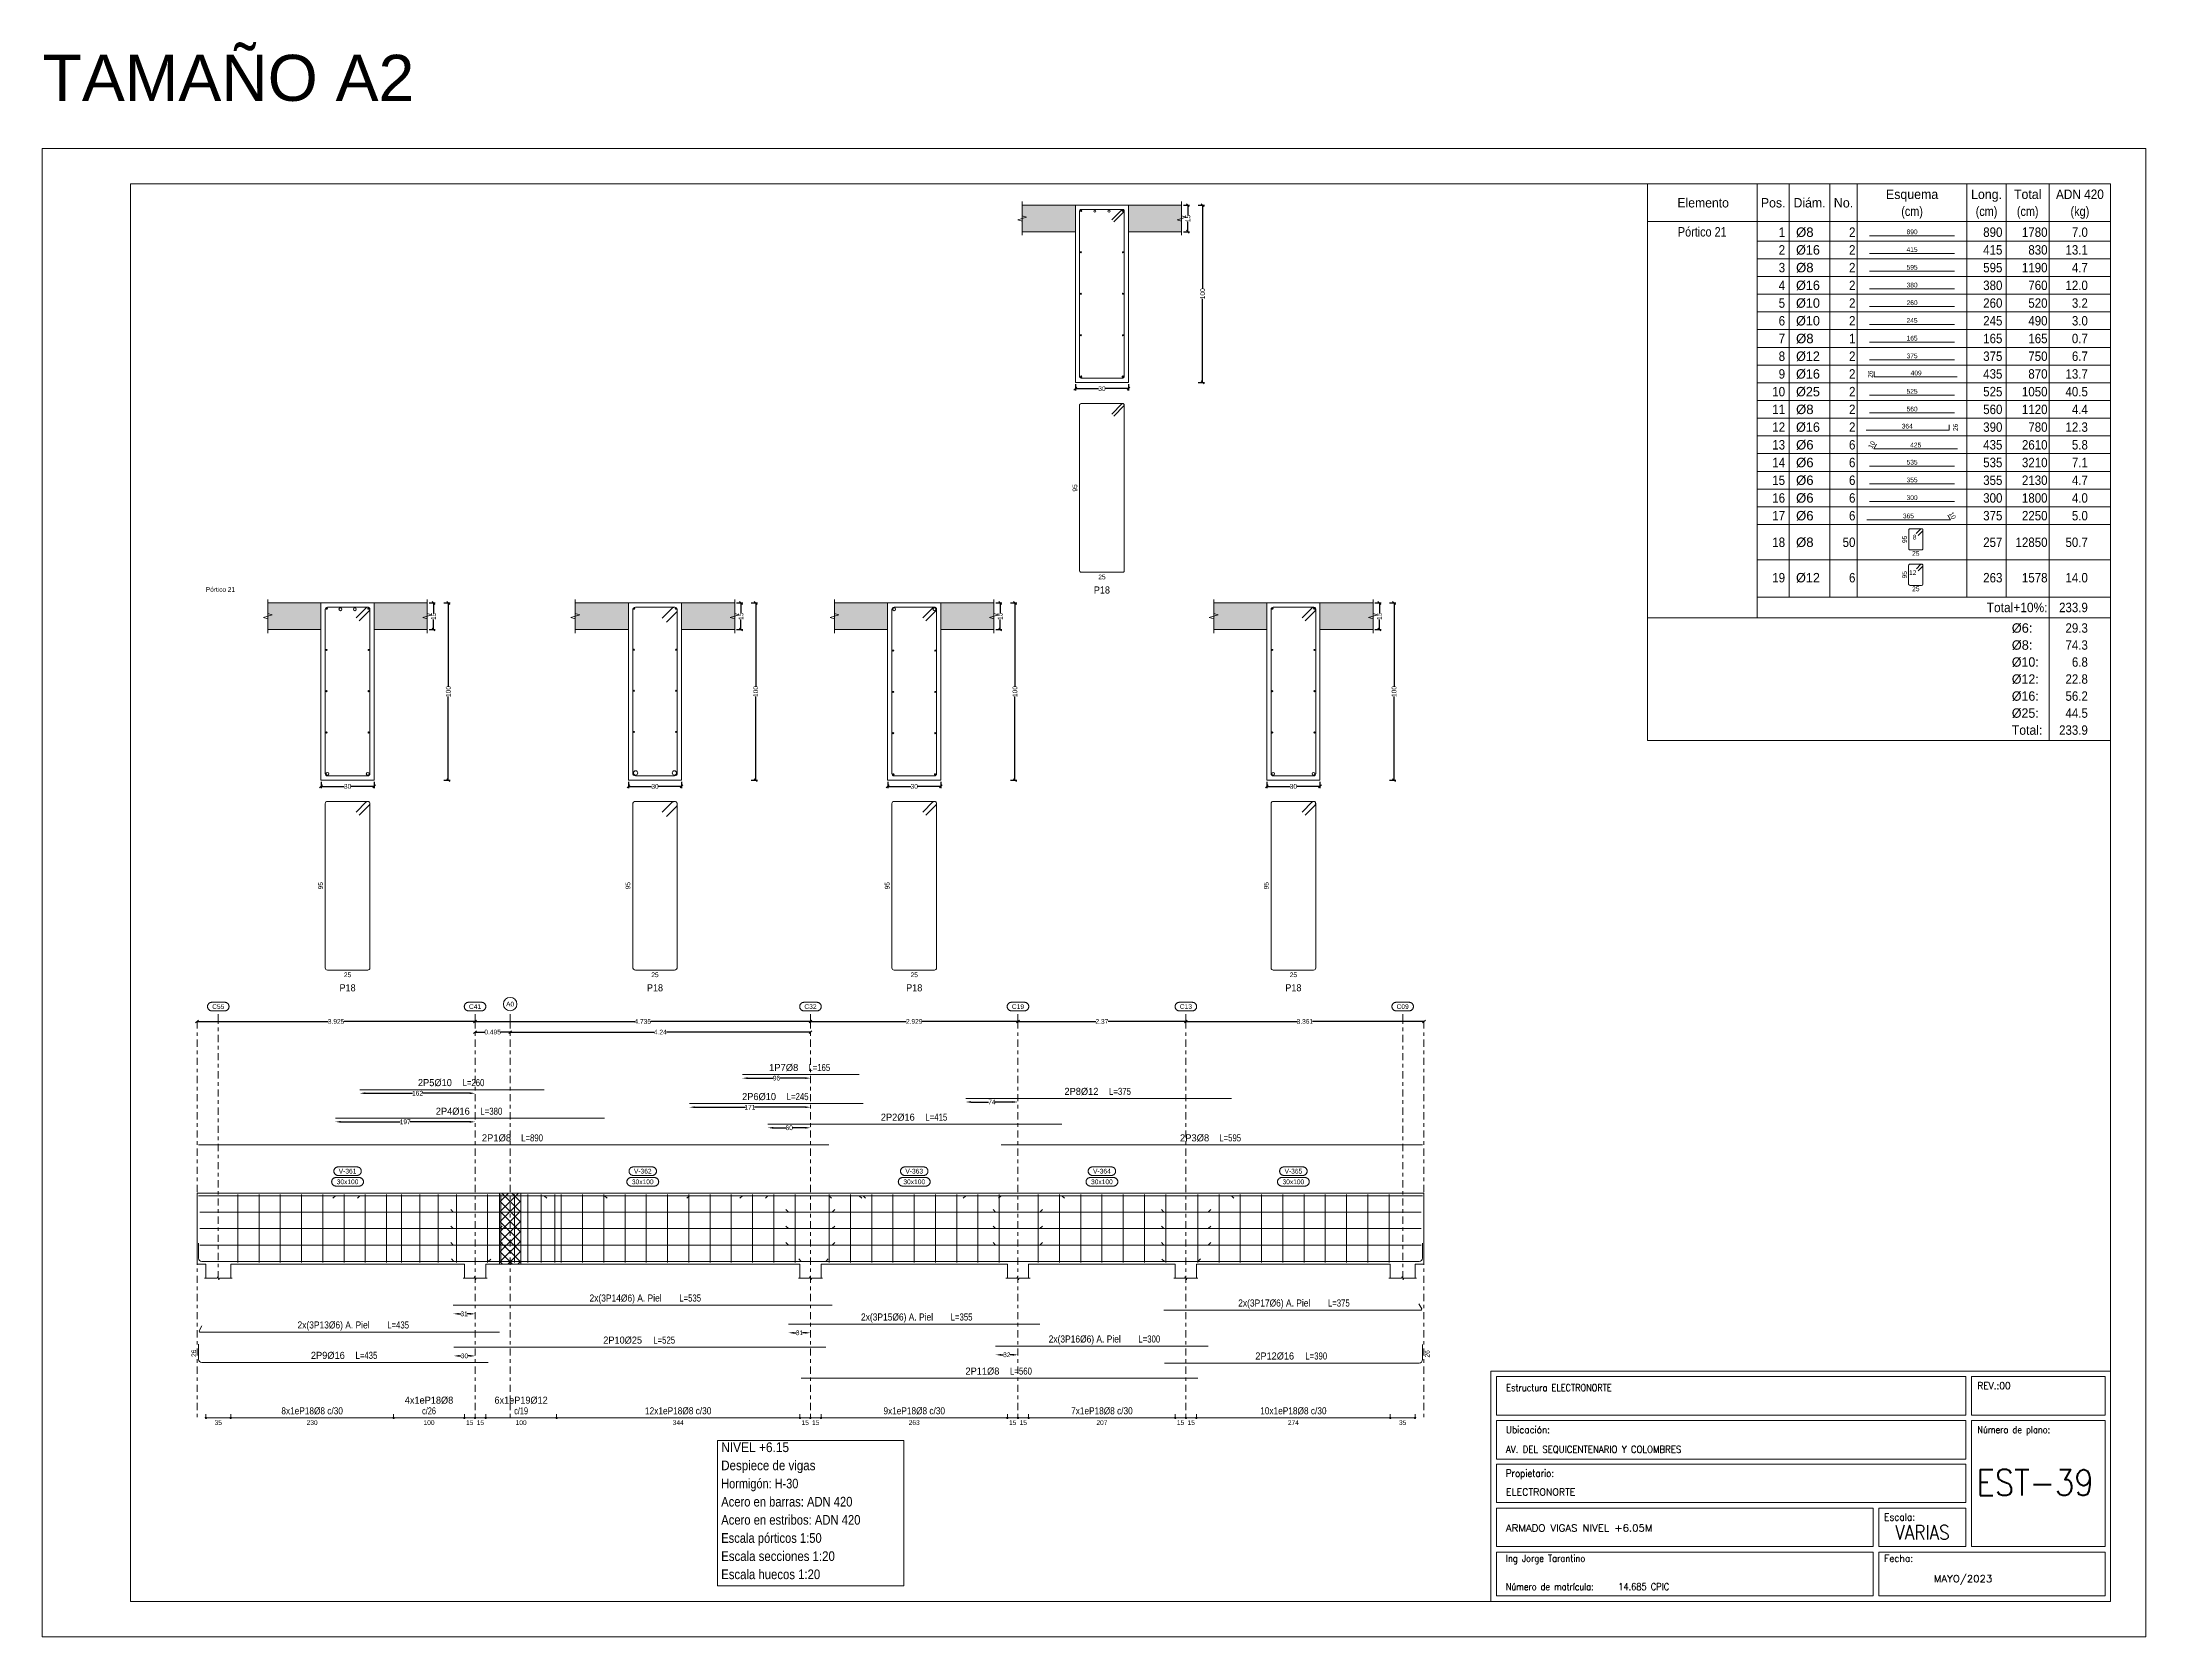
# Model space of a CAD drawing. Header units: millimetres. Extents: x 3 to 479, y -191 to 120.
# Drawn here: x 236.3 to 295.7, y -138.1 to -93.1 of the extents above; entities that cross this region are included whole.
import ezdxf
from ezdxf.enums import TextEntityAlignment as Align

# ---------------------------------------------------------------- set-up
doc = ezdxf.new("R2010")
doc.units = ezdxf.units.MM
doc.linetypes.add('CYPE_RAYAPUNTO', pattern=[0.4125, 0.2025, -0.105, 0, -0.105])
for name, color, linetype, lineweight in [('ALZ_ARM_LONG_ARM_TEXTOS', 3, 'Continuous', 9), ('ALZ_ARM_LONG_TXT_LONG', 3, 'Continuous', 9), ('ALZ_ARM_TRANS_TXT_EST', 3, 'Continuous', 9), ('ALZ_CONT_NUDOS', 122, 'Continuous', 9), ('ALZ_CONT_VIG_HORMIGON', 2, 'Continuous', 9), ('ALZ_COT_COT_ANCLAJES', 3, 'Continuous', 0), ('ALZ_COT_COT_ARM', 3, 'Continuous', 0), ('ALZ_COT_COT_EST', 3, 'Continuous', 0), ('ALZ_COT_COT_LIN_APOYOS', 2, 'CYPE_RAYAPUNTO', 0), ('ALZ_COT_LONGITUD_PROYECTADA', 122, 'Continuous', 0), ('ALZ_COT_TEXTOS_ESTRIBOS', 122, 'Continuous', 0), ('ALZ_REF_COT_LIN_AUX_COTA', 2, 'CYPE_RAYAPUNTO', 9), ('ALZ_REF_REF_NOMBRE', 3, 'Continuous', 9), ('ALZ_REF_REF_REFERENCIA', 3, 'Continuous', 9), ('ALZ_REF_REFERENCIA_PORTICO', 3, 'Continuous', 9), ('ALZ_REF_TEXTO_REF_NOMBRE', 3, 'Continuous', 9), ('ALZ_REF_TEXTO_REF_REFERENCIA', 3, 'Continuous', 9), ('ARM_LONGITUDINAL_Ø10', 103, 'Continuous', 9), ('ARM_LONGITUDINAL_Ø12', 171, 'Continuous', 9), ('ARM_LONGITUDINAL_Ø16', 212, 'Continuous', 9), ('ARM_LONGITUDINAL_Ø25', 20, 'Continuous', 9), ('ARM_LONGITUDINAL_Ø6', 151, 'Continuous', 9), ('ARM_LONGITUDINAL_Ø8', 32, 'Continuous', 9), ('ARM_TRANSVERSAL_Ø12', 171, 'Continuous', 9), ('ARM_TRANSVERSAL_Ø8', 32, 'Continuous', 9), ('CIM_REFEREN', 2, 'Continuous', 0), ('CYPE', 7, 'Continuous', 0), ('DESPIECES_TABLA', 7, 'Continuous', 9), ('RECUAD_LIMITES', 2, 'Continuous', 0), ('RECUAD_MARCO', 1, 'Continuous', 20), ('SEC_CONT_FORJADOS_SECCION', 8, 'Continuous', 9), ('SEC_CONT_VIG_HORMIGON_SECCION', 2, 'Continuous', 9), ('SEC_COTAS_SEC_DIM_VIGA', 122, 'Continuous', 0), ('SEC_COTAS_TEXTOS_DESPIECE_ESTRIBADO', 122, 'Continuous', 0), ('SEC_REF_TXT_POSICIONES_ARM_ESTRIBOS', 1, 'Continuous', 9), ('TAB_COM_LINEAS', 1, 'Continuous', 9), ('TAB_COM_TEXTOS', 1, 'Continuous', 9), ('TABLAS', 1, 'Continuous', 9), ('TEXTO_TABLAS', 1, 'Continuous', 0), ('TEXTOS_COTAS_DESPIECES_TABLA', 1, 'Continuous', 0)]:
    doc.layers.add(name, color=color, linetype=linetype, lineweight=lineweight)
doc.styles.add('CYPETXT', font='romans__.ttf', dxfattribs={"height": 0.2})
doc.styles.add('CYPETXT_0.2_romans', font='arial.ttf', dxfattribs={"height": 0.133333})
doc.styles.add('CYPETXT_romans', font='arial.ttf', dxfattribs={"height": 0.2})
doc.dimstyles.new('cype_arrow', dxfattribs={"dimtxt": 0.18, "dimasz": 0.15, "dimexe": 0.05, "dimexo": 0.05, "dimgap": 0, "dimtad": 0, "dimdec": 4, "dimzin": 0, "dimdsep": 46, "dimtxsty": 'CYPETXT_0.2_romans', "dimcen": 0.09, "dimadec": 0, "dimazin": 0, "dimtfac": 1, "dimtdec": 4, "dimtofl": 0, "dimtmove": 2, "dimatfit": 3, "dimfxl": 1, "dimtolj": 1, "dimtzin": 0, "dimarcsym": 0})
doc.dimstyles.new('cype_oblique', dxfattribs={"dimtxt": 0.18, "dimasz": 0.18, "dimexe": 0.05, "dimexo": 0.05, "dimgap": 0, "dimtad": 0, "dimdec": 4, "dimzin": 0, "dimdsep": 46, "dimtxsty": 'CYPETXT_0.2_romans', "dimblk": 'OBLIQUE', "dimtsz": 0.04, "dimcen": 0.09, "dimadec": 0, "dimazin": 0, "dimtfac": 1, "dimtdec": 4, "dimtofl": 0, "dimtmove": 2, "dimatfit": 3, "dimfxl": 1, "dimtolj": 1, "dimtzin": 0, "dimarcsym": 0})

msp = doc.modelspace()

# ---------------------------------------------------------------- texts
at = {"layer": 'ALZ_ARM_LONG_ARM_TEXTOS', "style": 'CYPETXT_romans'}
for s, width, p in [('2P5%%c10', 0.935124, (247.34341, -122.51664)), ('1P7%%c8', 0.947337, (257.19136, -122.09082)), ('2P6%%c10', 0.935124, (256.49595, -122.91082)), ('2P8%%c12', 0.935124, (265.5975, -122.76422)), ('2P4%%c16', 0.935124, (247.84793, -123.32408)), ('2P2%%c16', 0.935124, (260.4124, -123.49231)), ('2P1%%c8', 0.947337, (249.08251, -124.07573)), ('2P3%%c8', 0.947337, (268.79251, -124.07573)), ('2x(3P14%%c6) A. Piel', 0.851134, (252.72751, -128.59596)), ('2x(3P17%%c6) A. Piel', 0.851134, (271.04251, -128.73573)), ('2x(3P13%%c6) A. Piel', 0.851134, (244.48251, -129.35516)), ('2x(3P15%%c6) A. Piel', 0.851134, (260.3918, -129.13056)), ('2P9%%c16', 0.935124, (244.32051, -130.21323)), ('2P10%%c25', 0.92633, (252.64455, -129.78253)), ('2x(3P16%%c6) A. Piel', 0.851134, (265.69108, -129.75154)), ('2P12%%c16', 0.92633, (271.05451, -130.23084)), ('2P11%%c8', 0.935124, (262.80251, -130.65754))]:
    msp.add_text(s, height=0.2, dxfattribs=dict(at, width=width)).set_placement(p, align=Align.CENTER)
at = {"layer": 'ALZ_ARM_LONG_TXT_LONG', "style": 'CYPETXT_romans', "width": 0.785606}
for s, p in [(' L=260', (248.40191, -122.51664)), (' L=165', (258.16586, -122.09082)), (' L=245', (257.55445, -122.91082)), (' L=375', (266.656, -122.76422)), (' L=380', (248.90643, -123.32408)), (' L=415', (261.4709, -123.49231)), (' L=890', (250.05701, -124.07573)), (' L=595', (269.76701, -124.07573)), (' L=535', (254.51951, -128.59596)), (' L=375', (272.83451, -128.73573)), (' L=435', (246.27451, -129.35516)), (' L=355', (262.1838, -129.13056)), (' L=435', (245.37901, -130.21323)), (' L=525', (253.78705, -129.78253)), (' L=300', (267.48308, -129.75154)), (' L=390', (272.19701, -130.23084)), (' L=560', (263.86101, -130.65754))]:
    msp.add_text(s, height=0.2, dxfattribs=at).set_placement(p, align=Align.CENTER)
at = {"layer": 'ALZ_ARM_TRANS_TXT_EST', "style": 'CYPETXT_romans'}
for s, width, p in [('4x1eP18%%c8', 0.92733, (247.17751, -131.47754)), ('6x1eP19%%c12', 0.92177, (249.77751, -131.47754)), ('8x1eP18%%c8 c/30', 0.835132, (243.87751, -131.77754)), ('c/26', 0.739875, (247.17751, -131.77754)), ('c/19', 0.739875, (249.77751, -131.77754)), ('12x1eP18%%c8 c/30', 0.837616, (254.21251, -131.77754)), ('9x1eP18%%c8 c/30', 0.835132, (260.8768, -131.77754)), ('7x1eP18%%c8 c/30', 0.835132, (266.17608, -131.77754)), ('10x1eP18%%c8 c/30', 0.837616, (271.5818, -131.77754))]:
    msp.add_text(s, height=0.2, dxfattribs=dict(at, width=width)).set_placement(p, align=Align.CENTER)
at = {"layer": 'ALZ_COT_COT_ANCLAJES', "style": 'CYPETXT_romans', "width": 0.872274}
msp.add_text('26', height=0.133333, rotation=90, dxfattribs=at).set_placement((240.60084, -130.05323), align=Align.CENTER)
msp.add_text('26', height=0.133333, rotation=90, dxfattribs=at).set_placement((275.29417, -130.07084), align=Align.TOP_CENTER)
at = {"layer": 'ALZ_COT_TEXTOS_ESTRIBOS', "style": 'CYPETXT_romans', "width": 0.872274}
for s, p in [('35', (241.22751, -131.94421)), ('230', (243.87751, -131.94421)), ('100', (247.17751, -131.94421)), ('15', (248.32751, -131.94421)), ('15', (248.62751, -131.94421)), ('100', (249.77751, -131.94421)), ('344', (254.21251, -131.94421)), ('15', (257.79751, -131.94421)), ('15', (258.09751, -131.94421)), ('263', (260.8768, -131.94421)), ('15', (263.65608, -131.94421)), ('15', (263.95608, -131.94421)), ('207', (266.17608, -131.94421)), ('15', (268.39608, -131.94421)), ('15', (268.69608, -131.94421)), ('274', (271.5818, -131.94421)), ('35', (274.66751, -131.94421))]:
    msp.add_text(s, height=0.133333, dxfattribs=at).set_placement(p, align=Align.TOP_CENTER)
at = {"layer": 'ALZ_REF_REFERENCIA_PORTICO', "style": 'CYPETXT_romans', "width": 0.820327}
msp.add_text('Pórtico 21', height=0.133333, dxfattribs=at).set_placement((240.87751, -108.50104), align=Align.MIDDLE_LEFT)
at = {"layer": 'ALZ_REF_TEXTO_REF_NOMBRE', "style": 'CYPETXT_romans'}
for s, width, p in [('30x100', 0.875466, (244.87751, -125.21573)), ('V-361', 0.803518, (244.87751, -124.91573)), ('30x100', 0.875466, (253.21251, -125.21573)), ('V-362', 0.803518, (253.21251, -124.91573)), ('30x100', 0.875466, (260.8768, -125.21573)), ('V-363', 0.803518, (260.8768, -124.91573)), ('30x100', 0.875466, (266.17608, -125.21573)), ('V-364', 0.803518, (266.17608, -124.91573)), ('30x100', 0.875466, (271.5818, -125.21573)), ('V-365', 0.803518, (271.5818, -124.91573))]:
    msp.add_text(s, height=0.133333, dxfattribs=dict(at, width=width)).set_placement(p, align=Align.MIDDLE_CENTER)
at = {"layer": 'ALZ_REF_TEXTO_REF_REFERENCIA', "style": 'CYPETXT_romans'}
for s, width, p in [('C55', 0.8832, (241.22751, -120.27082)), ('C41', 0.8832, (248.47751, -120.27082)), ('A0', 1.007096, (249.46751, -120.20059)), ('C32', 0.8832, (257.94751, -120.27082)), ('C19', 0.8832, (263.80608, -120.27082)), ('C13', 0.8832, (268.54608, -120.27082)), ('C09', 0.8832, (274.66751, -120.27082))]:
    msp.add_text(s, height=0.133333, dxfattribs=dict(at, width=width)).set_placement(p, align=Align.MIDDLE_CENTER)
at = {"layer": 'CIM_REFEREN', "insert": (236.26825, -93.41343), "char_height": 1.3, "attachment_point": 1, "style": 'CYPETXT_romans'}
msp.add_mtext_dynamic_manual_height_columns('TAMAÑO A2', width=20.4097016, gutter_width=12.5, heights=[0], dxfattribs=at)
at = {"layer": 'CYPE', "color": 5, "style": 'CYPETXT'}
for s, width, p in [('Estructura ELECTRONORTE', 0.842437, (277.59251, -131.12816)), ('AV. DEL SEQUICENTENARIO Y COLOMBRES', 0.887423, (277.58251, -132.86816)), ('ELECTRONORTE', 0.974409, (277.58251, -134.06816)), ('ARMADO VIGAS NIVEL +6.05M', 1.047361, (277.58251, -135.08253)), ('Ing Jorge Tarantino', 0.851105, (277.58251, -135.93816)), ('14.685 CPIC', 0.851936, (280.75251, -136.73816)), ('MAYO/2023', 1.047361, (289.66251, -136.51816))]:
    msp.add_text(s, height=0.2, dxfattribs=dict(at, width=width)).set_placement(p)
at = {"layer": 'CYPE', "color": 4, "style": 'CYPETXT'}
for s, width, p in [('REV.:00', 0.927655, (290.89251, -131.06816)), ('Ubicación:', 0.90604, (277.58251, -132.30816)), ('Número de plano:', 0.844847, (290.89251, -132.30816)), ('Propietario:', 0.885908, (277.58251, -133.53816)), ('Escala:', 0.925891, (288.26251, -134.77816)), ('Fecha:', 0.933698, (288.26251, -135.93816)), ('Número de matrícula:', 0.83516, (277.58251, -136.73816))]:
    msp.add_text(s, height=0.2, dxfattribs=dict(at, width=width)).set_placement(p)
at = {"layer": 'CYPE', "color": 5, "style": 'CYPETXT'}
for s, height, width, p in [('EST-39', 0.733333, 0.872274, (292.52251, -134.07149)), ('VARIAS', 0.4, 0.869965, (289.34251, -135.30816))]:
    msp.add_text(s, height=height, dxfattribs=dict(at, width=width)).set_placement(p, align=Align.CENTER)
at = {"layer": 'SEC_COTAS_TEXTOS_DESPIECE_ESTRIBADO', "style": 'CYPETXT_romans', "width": 0.872274}
for p in [(265.47942, -105.63504), (244.18084, -116.86037), (252.86084, -116.86037), (260.18013, -116.86037), (270.88513, -116.86037)]:
    msp.add_text('95', height=0.133333, rotation=90, dxfattribs=at).set_placement(p, align=Align.CENTER)
for p in [(266.17608, -108.0817), (244.87751, -119.30704), (253.55751, -119.30704), (260.8768, -119.30704), (271.5818, -119.30704)]:
    msp.add_text('25', height=0.133333, dxfattribs=at).set_placement(p, align=Align.TOP_CENTER)
at = {"layer": 'SEC_REF_TXT_POSICIONES_ARM_ESTRIBOS', "style": 'CYPETXT_romans', "width": 0.91451}
for p in [(266.17608, -108.51504), (244.87751, -119.74037), (253.55751, -119.74037), (260.8768, -119.74037), (271.5818, -119.74037)]:
    msp.add_text('P18', height=0.2, dxfattribs=at).set_placement(p, align=Align.MIDDLE_CENTER)
at = {"layer": 'TAB_COM_LINEAS', "style": 'CYPETXT_romans'}
for s, width, p in [('NIVEL +6.15', 0.880937, (255.42732, -132.84277)), ('Hormigón: H-30', 0.808194, (255.42732, -133.86724)), ('Despiece de vigas', 0.852948, (255.42732, -133.35501)), ('Acero en barras: ADN 420', 0.827218, (255.42732, -134.37947)), ('Acero en estribos: ADN 420', 0.830636, (255.42732, -134.89171)), ('Escala pórticos 1:50', 0.824952, (255.42732, -135.40394)), ('Escala secciones 1:20', 0.844437, (255.42732, -135.91617)), ('Escala huecos 1:20', 0.838794, (255.42732, -136.42841))]:
    msp.add_text(s, height=0.2733333, dxfattribs=dict(at, width=width)).set_placement(p)
at = {"layer": 'TEXTO_TABLAS', "style": 'CYPETXT_romans'}
for s, width, p in [('Esquema', 0.93681, (289.05051, -97.34816)), ('Long.', 0.9375, (291.15251, -97.34816)), ('Total', 0.935673, (292.31451, -97.34816)), ('ADN 420', 0.893197, (293.78851, -97.34816)), ('Elemento', 0.923378, (283.15151, -97.58816)), ('Pos.', 0.930268, (285.12851, -97.58816)), ('Diám.', 0.924488, (286.15451, -97.58816)), ('No.', 0.948905, (287.11451, -97.58816)), ('(cm)', 0.819001, (289.05051, -97.82816)), ('(cm)', 0.819001, (291.15251, -97.82816)), ('(cm)', 0.819001, (292.31451, -97.82816)), ('(kg)', 0.827954, (293.78851, -97.82816)), ('Pórtico 21', 0.820327, (283.12651, -98.40816))]:
    msp.add_text(s, height=0.266667, dxfattribs=dict(at, width=width)).set_placement(p, align=Align.MIDDLE_CENTER)
for s, height, width, p in [('1', 0.26667, 0.872274, (285.46451, -98.41816)), ('2', 0.26667, 0.872274, (287.45051, -98.41816)), ('890', 0.266667, 0.872274, (291.60051, -98.41816)), ('1780', 0.266667, 0.872274, (292.87451, -98.41816)), ('7.0', 0.266667, 0.868127, (294.01251, -98.41816)), ('2', 0.26667, 0.872274, (285.46451, -98.91816)), ('2', 0.26667, 0.872274, (287.45051, -98.91816)), ('415', 0.266667, 0.872274, (291.60051, -98.91816)), ('830', 0.266667, 0.872274, (292.87451, -98.91816)), ('13.1', 0.266667, 0.869308, (294.01251, -98.91816)), ('4', 0.26667, 0.872274, (285.46451, -99.91816)), ('3', 0.26667, 0.872274, (285.46451, -99.41816)), ('2', 0.26667, 0.872274, (287.45051, -99.41816)), ('2', 0.26667, 0.872274, (287.45051, -99.91816)), ('380', 0.266667, 0.872274, (291.60051, -99.91816)), ('595', 0.266667, 0.872274, (291.60051, -99.41816)), ('1190', 0.266667, 0.872274, (292.87451, -99.41816)), ('760', 0.266667, 0.872274, (292.87451, -99.91816)), ('12.0', 0.266667, 0.869308, (294.01251, -99.91816)), ('4.7', 0.266667, 0.868127, (294.01251, -99.41816)), ('5', 0.26667, 0.872274, (285.46451, -100.41816)), ('2', 0.26667, 0.872274, (287.45051, -100.41816)), ('260', 0.266667, 0.872274, (291.60051, -100.41816)), ('520', 0.266667, 0.872274, (292.87451, -100.41816)), ('3.2', 0.266667, 0.868127, (294.01251, -100.41816)), ('6', 0.26667, 0.872274, (285.46451, -100.91816)), ('2', 0.26667, 0.872274, (287.45051, -100.91816)), ('245', 0.266667, 0.872274, (291.60051, -100.91816)), ('490', 0.266667, 0.872274, (292.87451, -100.91816)), ('3.0', 0.266667, 0.868127, (294.01251, -100.91816)), ('7', 0.26667, 0.872274, (285.46451, -101.41816)), ('1', 0.26667, 0.872274, (287.45051, -101.41816)), ('165', 0.266667, 0.872274, (291.60051, -101.41816)), ('165', 0.266667, 0.872274, (292.87451, -101.41816)), ('0.7', 0.266667, 0.868127, (294.01251, -101.41816)), ('8', 0.26667, 0.872274, (285.46451, -101.91816)), ('2', 0.26667, 0.872274, (287.45051, -101.91816)), ('375', 0.266667, 0.872274, (291.60051, -101.91816)), ('750', 0.266667, 0.872274, (292.87451, -101.91816)), ('6.7', 0.266667, 0.868127, (294.01251, -101.91816)), ('9', 0.26667, 0.872274, (285.46451, -102.41816)), ('2', 0.26667, 0.872274, (287.45051, -102.41816)), ('435', 0.266667, 0.872274, (291.60051, -102.41816)), ('870', 0.266667, 0.872274, (292.87451, -102.41816)), ('13.7', 0.266667, 0.869308, (294.01251, -102.41816)), ('10', 0.266667, 0.872274, (285.46451, -102.91816)), ('11', 0.266667, 0.872274, (285.46451, -103.41816)), ('2', 0.26667, 0.872274, (287.45051, -102.91816)), ('2', 0.26667, 0.872274, (287.45051, -103.41816)), ('525', 0.266667, 0.872274, (291.60051, -102.91816)), ('560', 0.266667, 0.872274, (291.60051, -103.41816)), ('1050', 0.266667, 0.872274, (292.87451, -102.91816)), ('1120', 0.266667, 0.872274, (292.87451, -103.41816)), ('40.5', 0.266667, 0.869308, (294.01251, -102.91816)), ('4.4', 0.266667, 0.868127, (294.01251, -103.41816)), ('12', 0.266667, 0.872274, (285.46451, -103.91816)), ('2', 0.26667, 0.872274, (287.45051, -103.91816)), ('390', 0.266667, 0.872274, (291.60051, -103.91816)), ('780', 0.266667, 0.872274, (292.87451, -103.91816)), ('12.3', 0.266667, 0.869308, (294.01251, -103.91816)), ('13', 0.266667, 0.872274, (285.46451, -104.41816)), ('6', 0.26667, 0.872274, (287.45051, -104.41816)), ('435', 0.266667, 0.872274, (291.60051, -104.41816)), ('2610', 0.266667, 0.872274, (292.87451, -104.41816)), ('5.8', 0.266667, 0.868127, (294.01251, -104.41816)), ('14', 0.266667, 0.872274, (285.46451, -104.91816)), ('6', 0.26667, 0.872274, (287.45051, -104.91816)), ('535', 0.266667, 0.872274, (291.60051, -104.91816)), ('3210', 0.266667, 0.872274, (292.87451, -104.91816)), ('7.1', 0.266667, 0.868127, (294.01251, -104.91816)), ('15', 0.266667, 0.872274, (285.46451, -105.41816)), ('6', 0.26667, 0.872274, (287.45051, -105.41816)), ('355', 0.266667, 0.872274, (291.60051, -105.41816)), ('2130', 0.266667, 0.872274, (292.87451, -105.41816)), ('4.7', 0.266667, 0.868127, (294.01251, -105.41816)), ('16', 0.266667, 0.872274, (285.46451, -105.91816)), ('17', 0.266667, 0.872274, (285.46451, -106.41816)), ('6', 0.26667, 0.872274, (287.45051, -105.91816)), ('6', 0.26667, 0.872274, (287.45051, -106.41816)), ('300', 0.266667, 0.872274, (291.60051, -105.91816)), ('375', 0.266667, 0.872274, (291.60051, -106.41816)), ('2250', 0.266667, 0.872274, (292.87451, -106.41816)), ('1800', 0.266667, 0.872274, (292.87451, -105.91816)), ('4.0', 0.266667, 0.868127, (294.01251, -105.91816)), ('5.0', 0.266667, 0.868127, (294.01251, -106.41816)), ('18', 0.266667, 0.872274, (285.46451, -107.16816)), ('50', 0.266667, 0.872274, (287.45051, -107.16816)), ('257', 0.266667, 0.872274, (291.60051, -107.16816)), ('12850', 0.266667, 0.872274, (292.87451, -107.16816)), ('50.7', 0.266667, 0.869308, (294.01251, -107.16816)), ('19', 0.266667, 0.872274, (285.46451, -108.16816)), ('6', 0.26667, 0.872274, (287.45051, -108.16816)), ('263', 0.266667, 0.872274, (291.60051, -108.16816)), ('1578', 0.266667, 0.872274, (292.87451, -108.16816)), ('14.0', 0.266667, 0.869308, (294.01251, -108.16816)), ('Total+10%:', 0.266667, 0.906671, (292.87451, -109.00816)), ('233.9', 0.266667, 0.869965, (294.01251, -109.00816)), ('29.3', 0.266667, 0.869308, (294.01251, -109.58816)), ('74.3', 0.266667, 0.869308, (294.01251, -110.06816)), ('6.8', 0.266667, 0.868127, (294.01251, -110.54816)), ('22.8', 0.266667, 0.869308, (294.01251, -111.02816)), ('56.2', 0.266667, 0.869308, (294.01251, -111.50816)), ('44.5', 0.266667, 0.869308, (294.01251, -111.98816)), ('233.9', 0.266667, 0.869965, (294.01251, -112.46816))]:
    msp.add_text(s, height=height, dxfattribs=dict(at, width=width)).set_placement(p, align=Align.MIDDLE_RIGHT)
for s, width, p in [('%%c8', 0.99505, (285.77451, -98.41816)), ('%%c16', 0.955414, (285.77451, -98.91816)), ('%%c16', 0.955414, (285.77451, -99.91816)), ('%%c8', 0.99505, (285.77451, -99.41816)), ('%%c10', 0.955414, (285.77451, -100.41816)), ('%%c10', 0.955414, (285.77451, -100.91816)), ('%%c8', 0.99505, (285.77451, -101.41816)), ('%%c12', 0.955414, (285.77451, -101.91816)), ('%%c16', 0.955414, (285.77451, -102.41816)), ('%%c25', 0.955414, (285.77451, -102.91816)), ('%%c8', 0.99505, (285.77451, -103.41816)), ('%%c16', 0.955414, (285.77451, -103.91816)), ('%%c6', 0.99505, (285.77451, -104.41816)), ('%%c6', 0.99505, (285.77451, -104.91816)), ('%%c6', 0.99505, (285.77451, -105.41816)), ('%%c6', 0.99505, (285.77451, -105.91816)), ('%%c6', 0.99505, (285.77451, -106.41816)), ('%%c8', 0.99505, (285.77451, -107.16816)), ('%%c12', 0.955414, (285.77451, -108.16816)), ('%%c6:', 0.966972, (291.86651, -109.58816)), ('%%c10:', 0.940736, (291.86651, -110.54816)), ('%%c8:', 0.966972, (291.86651, -110.06816)), ('%%c12:', 0.940736, (291.86651, -111.02816)), ('%%c16:', 0.940736, (291.86651, -111.50816)), ('%%c25:', 0.940736, (291.86651, -111.98816)), ('Total:', 0.925563, (291.86651, -112.46816))]:
    msp.add_text(s, height=0.266667, dxfattribs=dict(at, width=width)).set_placement(p, align=Align.MIDDLE_LEFT)
at = {"layer": 'TEXTOS_COTAS_DESPIECES_TABLA', "style": 'CYPETXT_romans', "width": 0.872274}
for s, p in [('890', (289.05051, -98.47616)), ('415', (289.05051, -98.97616)), ('595', (289.05051, -99.47616)), ('380', (289.05051, -99.97616)), ('260', (289.05051, -100.47616)), ('245', (289.05051, -100.97616)), ('165', (289.05051, -101.47616)), ('375', (289.05051, -101.97616)), ('409', (289.16551, -102.45841)), ('525', (289.05051, -102.97616)), ('560', (289.05051, -103.47616)), ('364', (288.91387, -103.95847)), ('425', (289.15347, -104.49157)), ('535', (289.05051, -104.97616)), ('355', (289.05051, -105.47616)), ('300', (289.05051, -105.97616)), ('365', (288.94659, -106.49157))]:
    msp.add_text(s, height=0.133333, dxfattribs=at).set_placement(p, align=Align.CENTER)
for s, rotation, p in [('26', 90, (287.93669, -102.4259)), ('10', 59.9991953, (287.96721, -104.44816)), ('10', 300.0008047, (290.13495, -106.44816)), ('95', 90, (288.90361, -107.08634)), ('95', 90, (288.90376, -108.08627))]:
    msp.add_text(s, height=0.133333, rotation=rotation, dxfattribs=at).set_placement(p, align=Align.CENTER)
msp.add_text('26', height=0.133333, rotation=90, dxfattribs=at).set_placement((290.20947, -103.92585), align=Align.TOP_CENTER)
for p in [(289.15561, -107.41664), (289.15552, -108.41671)]:
    msp.add_text('25', height=0.133333, dxfattribs=at).set_placement(p, align=Align.TOP_CENTER)
for s, height, p in [('8', 0.13333, (289.1738, -107.0238)), ('12', 0.133333, (289.17415, -108.02305))]:
    msp.add_text(s, height=height, dxfattribs=at).set_placement(p, align=Align.MIDDLE_RIGHT)

# ---------------------------------------------------------------- blocks, each defined once
blk = doc.blocks.new('*D738')
at = {"layer": 'Defpoints', "color": 0, "transparency": 16777216}
for p in [(244.128, -113.881), (245.628, -113.881), (245.628, -114.058)]:
    blk.add_point(p, dxfattribs=at)
at = {"layer": 'SEC_COTAS_SEC_DIM_VIGA', "color": 0, "lineweight": -2, "transparency": 16777216}
for p, q in [((244.088, -114.098), (244.168, -114.018)), ((244.128, -113.931), (244.128, -114.108)), ((245.588, -114.098), (245.668, -114.018)), ((245.628, -113.931), (245.628, -114.108)), ((244.128, -114.058), (244.782, -114.058)), ((245.628, -114.058), (244.973, -114.058))]:
    blk.add_line(p, q, dxfattribs=at)
at = {"layer": 'SEC_COTAS_SEC_DIM_VIGA', "color": 0, "transparency": 16777216, "insert": (244.878, -114.058), "char_height": 0.1333, "attachment_point": 5, "style": 'CYPETXT_0.2_romans'}
blk.add_mtext('\\A1;30', dxfattribs=at)
blk = doc.blocks.new('_OBLIQUE')
at = {"color": 0, "linetype": 'ByBlock', "lineweight": -2}
blk.add_line((-0.5, -0.5), (0.5, 0.5), dxfattribs=at)
blk = doc.blocks.new('*D739')
at = {"layer": 'Defpoints', "color": 0, "transparency": 16777216}
for p in [(247.128, -108.881), (247.305, -108.881), (247.128, -109.631)]:
    blk.add_point(p, dxfattribs=at)
at = {"layer": 'SEC_COTAS_SEC_DIM_VIGA', "color": 0, "lineweight": -2, "transparency": 16777216}
for p, q in [((247.178, -108.881), (247.355, -108.881)), ((247.345, -108.921), (247.265, -108.841)), ((247.305, -108.881), (247.305, -109.166)), ((247.178, -109.631), (247.355, -109.631)), ((247.345, -109.671), (247.265, -109.591)), ((247.305, -109.631), (247.305, -109.346))]:
    blk.add_line(p, q, dxfattribs=at)
at = {"layer": 'SEC_COTAS_SEC_DIM_VIGA', "color": 0, "transparency": 16777216, "insert": (247.305, -109.256), "char_height": 0.1333, "attachment_point": 5, "rotation": 90, "style": 'CYPETXT_0.2_romans'}
blk.add_mtext('\\A1;15', dxfattribs=at)
blk = doc.blocks.new('*D740')
at = {"layer": 'Defpoints', "color": 0, "transparency": 16777216}
for p in [(247.544, -108.881), (247.721, -108.881), (247.544, -113.881)]:
    blk.add_point(p, dxfattribs=at)
at = {"layer": 'SEC_COTAS_SEC_DIM_VIGA', "color": 0, "lineweight": -2, "transparency": 16777216}
for p, q in [((247.594, -108.881), (247.771, -108.881)), ((247.761, -108.921), (247.681, -108.841)), ((247.721, -108.881), (247.721, -111.24)), ((247.721, -113.881), (247.721, -111.522)), ((247.594, -113.881), (247.771, -113.881)), ((247.761, -113.921), (247.681, -113.841))]:
    blk.add_line(p, q, dxfattribs=at)
at = {"layer": 'SEC_COTAS_SEC_DIM_VIGA', "color": 0, "transparency": 16777216, "insert": (247.721, -111.381), "char_height": 0.1333, "attachment_point": 5, "rotation": 90, "style": 'CYPETXT_0.2_romans'}
blk.add_mtext('\\A1;100', dxfattribs=at)
blk = doc.blocks.new('*D741')
at = {"layer": 'Defpoints', "color": 0, "transparency": 16777216}
for p in [(252.808, -113.881), (254.308, -113.881), (254.308, -114.058)]:
    blk.add_point(p, dxfattribs=at)
at = {"layer": 'SEC_COTAS_SEC_DIM_VIGA', "color": 0, "lineweight": -2, "transparency": 16777216}
for p, q in [((252.768, -114.098), (252.848, -114.018)), ((252.808, -113.931), (252.808, -114.108)), ((254.268, -114.098), (254.348, -114.018)), ((254.308, -113.931), (254.308, -114.108)), ((252.808, -114.058), (253.462, -114.058)), ((254.308, -114.058), (253.653, -114.058))]:
    blk.add_line(p, q, dxfattribs=at)
at = {"layer": 'SEC_COTAS_SEC_DIM_VIGA', "color": 0, "transparency": 16777216, "insert": (253.558, -114.058), "char_height": 0.1333, "attachment_point": 5, "style": 'CYPETXT_0.2_romans'}
blk.add_mtext('\\A1;30', dxfattribs=at)
blk = doc.blocks.new('*D742')
at = {"layer": 'Defpoints', "color": 0, "transparency": 16777216}
for p in [(255.808, -108.881), (255.985, -108.881), (255.808, -109.631)]:
    blk.add_point(p, dxfattribs=at)
at = {"layer": 'SEC_COTAS_SEC_DIM_VIGA', "color": 0, "lineweight": -2, "transparency": 16777216}
for p, q in [((255.858, -108.881), (256.035, -108.881)), ((256.025, -108.921), (255.945, -108.841)), ((255.985, -108.881), (255.985, -109.166)), ((255.858, -109.631), (256.035, -109.631)), ((256.025, -109.671), (255.945, -109.591)), ((255.985, -109.631), (255.985, -109.346))]:
    blk.add_line(p, q, dxfattribs=at)
at = {"layer": 'SEC_COTAS_SEC_DIM_VIGA', "color": 0, "transparency": 16777216, "insert": (255.985, -109.256), "char_height": 0.1333, "attachment_point": 5, "rotation": 90, "style": 'CYPETXT_0.2_romans'}
blk.add_mtext('\\A1;15', dxfattribs=at)
blk = doc.blocks.new('*D743')
at = {"layer": 'Defpoints', "color": 0, "transparency": 16777216}
for p in [(256.224, -108.881), (256.401, -108.881), (256.224, -113.881)]:
    blk.add_point(p, dxfattribs=at)
at = {"layer": 'SEC_COTAS_SEC_DIM_VIGA', "color": 0, "lineweight": -2, "transparency": 16777216}
for p, q in [((256.274, -108.881), (256.451, -108.881)), ((256.441, -108.921), (256.361, -108.841)), ((256.401, -108.881), (256.401, -111.24)), ((256.401, -113.881), (256.401, -111.522)), ((256.274, -113.881), (256.451, -113.881)), ((256.441, -113.921), (256.361, -113.841))]:
    blk.add_line(p, q, dxfattribs=at)
at = {"layer": 'SEC_COTAS_SEC_DIM_VIGA', "color": 0, "transparency": 16777216, "insert": (256.401, -111.381), "char_height": 0.1333, "attachment_point": 5, "rotation": 90, "style": 'CYPETXT_0.2_romans'}
blk.add_mtext('\\A1;100', dxfattribs=at)
blk = doc.blocks.new('*D744')
at = {"layer": 'Defpoints', "color": 0, "transparency": 16777216}
for p in [(260.127, -113.881), (261.627, -113.881), (261.627, -114.058)]:
    blk.add_point(p, dxfattribs=at)
at = {"layer": 'SEC_COTAS_SEC_DIM_VIGA', "color": 0, "lineweight": -2, "transparency": 16777216}
for p, q in [((260.087, -114.098), (260.167, -114.018)), ((260.127, -113.931), (260.127, -114.108)), ((261.587, -114.098), (261.667, -114.018)), ((261.627, -113.931), (261.627, -114.108)), ((260.127, -114.058), (260.782, -114.058)), ((261.627, -114.058), (260.972, -114.058))]:
    blk.add_line(p, q, dxfattribs=at)
at = {"layer": 'SEC_COTAS_SEC_DIM_VIGA', "color": 0, "transparency": 16777216, "insert": (260.877, -114.058), "char_height": 0.1333, "attachment_point": 5, "style": 'CYPETXT_0.2_romans'}
blk.add_mtext('\\A1;30', dxfattribs=at)
blk = doc.blocks.new('*D745')
at = {"layer": 'Defpoints', "color": 0, "transparency": 16777216}
for p in [(263.127, -108.881), (263.304, -108.881), (263.127, -109.631)]:
    blk.add_point(p, dxfattribs=at)
at = {"layer": 'SEC_COTAS_SEC_DIM_VIGA', "color": 0, "lineweight": -2, "transparency": 16777216}
for p, q in [((263.177, -108.881), (263.354, -108.881)), ((263.344, -108.921), (263.264, -108.841)), ((263.304, -108.881), (263.304, -109.166)), ((263.177, -109.631), (263.354, -109.631)), ((263.344, -109.671), (263.264, -109.591)), ((263.304, -109.631), (263.304, -109.346))]:
    blk.add_line(p, q, dxfattribs=at)
at = {"layer": 'SEC_COTAS_SEC_DIM_VIGA', "color": 0, "transparency": 16777216, "insert": (263.304, -109.256), "char_height": 0.1333, "attachment_point": 5, "rotation": 90, "style": 'CYPETXT_0.2_romans'}
blk.add_mtext('\\A1;15', dxfattribs=at)
blk = doc.blocks.new('*D746')
at = {"layer": 'Defpoints', "color": 0, "transparency": 16777216}
for p in [(263.543, -108.881), (263.72, -108.881), (263.543, -113.881)]:
    blk.add_point(p, dxfattribs=at)
at = {"layer": 'SEC_COTAS_SEC_DIM_VIGA', "color": 0, "lineweight": -2, "transparency": 16777216}
for p, q in [((263.593, -108.881), (263.77, -108.881)), ((263.76, -108.921), (263.68, -108.841)), ((263.72, -108.881), (263.72, -111.24)), ((263.72, -113.881), (263.72, -111.522)), ((263.593, -113.881), (263.77, -113.881)), ((263.76, -113.921), (263.68, -113.841))]:
    blk.add_line(p, q, dxfattribs=at)
at = {"layer": 'SEC_COTAS_SEC_DIM_VIGA', "color": 0, "transparency": 16777216, "insert": (263.72, -111.381), "char_height": 0.1333, "attachment_point": 5, "rotation": 90, "style": 'CYPETXT_0.2_romans'}
blk.add_mtext('\\A1;100', dxfattribs=at)
blk = doc.blocks.new('*D747')
at = {"layer": 'Defpoints', "color": 0, "transparency": 16777216}
for p in [(265.426, -102.656), (266.926, -102.656), (266.926, -102.833)]:
    blk.add_point(p, dxfattribs=at)
at = {"layer": 'SEC_COTAS_SEC_DIM_VIGA', "color": 0, "lineweight": -2, "transparency": 16777216}
for p, q in [((265.426, -102.706), (265.426, -102.883)), ((266.926, -102.706), (266.926, -102.883)), ((265.386, -102.873), (265.466, -102.793)), ((265.426, -102.833), (266.081, -102.833)), ((266.926, -102.833), (266.271, -102.833)), ((266.886, -102.873), (266.966, -102.793))]:
    blk.add_line(p, q, dxfattribs=at)
at = {"layer": 'SEC_COTAS_SEC_DIM_VIGA', "color": 0, "transparency": 16777216, "insert": (266.176, -102.833), "char_height": 0.1333, "attachment_point": 5, "style": 'CYPETXT_0.2_romans'}
blk.add_mtext('\\A1;30', dxfattribs=at)
blk = doc.blocks.new('*D748')
at = {"layer": 'Defpoints', "color": 0, "transparency": 16777216}
for p in [(268.426, -97.656), (268.603, -97.656), (268.426, -98.406)]:
    blk.add_point(p, dxfattribs=at)
at = {"layer": 'SEC_COTAS_SEC_DIM_VIGA', "color": 0, "lineweight": -2, "transparency": 16777216}
for p, q in [((268.476, -97.656), (268.653, -97.656)), ((268.643, -97.696), (268.563, -97.616)), ((268.603, -97.656), (268.603, -97.941)), ((268.476, -98.406), (268.653, -98.406)), ((268.643, -98.446), (268.563, -98.366)), ((268.603, -98.406), (268.603, -98.12))]:
    blk.add_line(p, q, dxfattribs=at)
at = {"layer": 'SEC_COTAS_SEC_DIM_VIGA', "color": 0, "transparency": 16777216, "insert": (268.603, -98.031), "char_height": 0.1333, "attachment_point": 5, "rotation": 90, "style": 'CYPETXT_0.2_romans'}
blk.add_mtext('\\A1;15', dxfattribs=at)
blk = doc.blocks.new('*D749')
at = {"layer": 'Defpoints', "color": 0, "transparency": 16777216}
for p in [(268.842, -97.656), (269.019, -97.656), (268.842, -102.656)]:
    blk.add_point(p, dxfattribs=at)
at = {"layer": 'SEC_COTAS_SEC_DIM_VIGA', "color": 0, "lineweight": -2, "transparency": 16777216}
for p, q in [((268.892, -97.656), (269.069, -97.656)), ((269.059, -97.696), (268.979, -97.616)), ((269.019, -97.656), (269.019, -100.015)), ((269.019, -102.656), (269.019, -100.296)), ((268.892, -102.656), (269.069, -102.656)), ((269.059, -102.696), (268.979, -102.616))]:
    blk.add_line(p, q, dxfattribs=at)
at = {"layer": 'SEC_COTAS_SEC_DIM_VIGA', "color": 0, "transparency": 16777216, "insert": (269.019, -100.156), "char_height": 0.1333, "attachment_point": 5, "rotation": 90, "style": 'CYPETXT_0.2_romans'}
blk.add_mtext('\\A1;100', dxfattribs=at)
blk = doc.blocks.new('*D750')
at = {"layer": 'Defpoints', "color": 0, "transparency": 16777216}
for p in [(270.832, -113.881), (272.332, -113.881), (272.332, -114.058)]:
    blk.add_point(p, dxfattribs=at)
at = {"layer": 'SEC_COTAS_SEC_DIM_VIGA', "color": 0, "lineweight": -2, "transparency": 16777216}
for p, q in [((270.792, -114.098), (270.872, -114.018)), ((270.832, -113.931), (270.832, -114.108)), ((272.292, -114.098), (272.372, -114.018)), ((272.332, -113.931), (272.332, -114.108)), ((270.832, -114.058), (271.487, -114.058)), ((272.332, -114.058), (271.677, -114.058))]:
    blk.add_line(p, q, dxfattribs=at)
at = {"layer": 'SEC_COTAS_SEC_DIM_VIGA', "color": 0, "transparency": 16777216, "insert": (271.582, -114.058), "char_height": 0.1333, "attachment_point": 5, "style": 'CYPETXT_0.2_romans'}
blk.add_mtext('\\A1;30', dxfattribs=at)
blk = doc.blocks.new('*D751')
at = {"layer": 'Defpoints', "color": 0, "transparency": 16777216}
for p in [(273.832, -108.881), (274.009, -108.881), (273.832, -109.631)]:
    blk.add_point(p, dxfattribs=at)
at = {"layer": 'SEC_COTAS_SEC_DIM_VIGA', "color": 0, "lineweight": -2, "transparency": 16777216}
for p, q in [((273.882, -108.881), (274.059, -108.881)), ((274.049, -108.921), (273.969, -108.841)), ((274.009, -108.881), (274.009, -109.166)), ((273.882, -109.631), (274.059, -109.631)), ((274.049, -109.671), (273.969, -109.591)), ((274.009, -109.631), (274.009, -109.346))]:
    blk.add_line(p, q, dxfattribs=at)
at = {"layer": 'SEC_COTAS_SEC_DIM_VIGA', "color": 0, "transparency": 16777216, "insert": (274.009, -109.256), "char_height": 0.1333, "attachment_point": 5, "rotation": 90, "style": 'CYPETXT_0.2_romans'}
blk.add_mtext('\\A1;15', dxfattribs=at)
blk = doc.blocks.new('*D752')
at = {"layer": 'Defpoints', "color": 0, "transparency": 16777216}
for p in [(274.248, -108.881), (274.425, -108.881), (274.248, -113.881)]:
    blk.add_point(p, dxfattribs=at)
at = {"layer": 'SEC_COTAS_SEC_DIM_VIGA', "color": 0, "lineweight": -2, "transparency": 16777216}
for p, q in [((274.298, -108.881), (274.475, -108.881)), ((274.465, -108.921), (274.385, -108.841)), ((274.425, -108.881), (274.425, -111.24)), ((274.425, -113.881), (274.425, -111.522)), ((274.298, -113.881), (274.475, -113.881)), ((274.465, -113.921), (274.385, -113.841))]:
    blk.add_line(p, q, dxfattribs=at)
at = {"layer": 'SEC_COTAS_SEC_DIM_VIGA', "color": 0, "transparency": 16777216, "insert": (274.425, -111.381), "char_height": 0.1333, "attachment_point": 5, "rotation": 90, "style": 'CYPETXT_0.2_romans'}
blk.add_mtext('\\A1;100', dxfattribs=at)
blk = doc.blocks.new('*D753')
at = {"layer": 'ALZ_COT_LONGITUD_PROYECTADA', "color": 0, "lineweight": -2, "transparency": 16777216}
for p, q in [((248.438, -121.031), (248.518, -120.951)), ((248.478, -120.991), (248.747, -120.991)), ((249.468, -120.991), (249.198, -120.991)), ((249.428, -121.031), (249.508, -120.951))]:
    blk.add_line(p, q, dxfattribs=at)
at = {"layer": 'Defpoints', "color": 0, "transparency": 16777216}
for p in [(248.478, -120.991), (248.478, -120.991), (249.468, -120.991)]:
    blk.add_point(p, dxfattribs=at)
at = {"layer": 'ALZ_COT_LONGITUD_PROYECTADA', "color": 0, "transparency": 16777216, "insert": (248.973, -120.991), "char_height": 0.1333, "attachment_point": 5, "style": 'CYPETXT_0.2_romans'}
blk.add_mtext('\\A1;0.495', dxfattribs=at)
blk = doc.blocks.new('*D754')
at = {"layer": 'ALZ_COT_LONGITUD_PROYECTADA', "color": 0, "lineweight": -2, "transparency": 16777216}
for p, q in [((249.428, -121.031), (249.508, -120.951)), ((249.468, -120.991), (253.532, -120.991)), ((257.948, -120.991), (253.883, -120.991)), ((257.908, -121.031), (257.988, -120.951))]:
    blk.add_line(p, q, dxfattribs=at)
at = {"layer": 'Defpoints', "color": 0, "transparency": 16777216}
for p in [(249.468, -120.991), (249.468, -120.991), (257.948, -120.991)]:
    blk.add_point(p, dxfattribs=at)
at = {"layer": 'ALZ_COT_LONGITUD_PROYECTADA', "color": 0, "transparency": 16777216, "insert": (253.708, -120.991), "char_height": 0.1333, "attachment_point": 5, "style": 'CYPETXT_0.2_romans'}
blk.add_mtext('\\A1;4.24', dxfattribs=at)
blk = doc.blocks.new('*D755')
at = {"layer": 'ALZ_COT_LONGITUD_PROYECTADA', "color": 0, "lineweight": -2, "transparency": 16777216}
for p, q in [((240.588, -120.731), (240.668, -120.651)), ((240.628, -120.691), (244.327, -120.691)), ((248.478, -120.691), (244.778, -120.691)), ((248.438, -120.731), (248.518, -120.651))]:
    blk.add_line(p, q, dxfattribs=at)
at = {"layer": 'Defpoints', "color": 0, "transparency": 16777216}
for p in [(240.628, -120.691), (240.628, -120.691), (248.478, -120.691)]:
    blk.add_point(p, dxfattribs=at)
at = {"layer": 'ALZ_COT_LONGITUD_PROYECTADA', "color": 0, "transparency": 16777216, "insert": (244.553, -120.691), "char_height": 0.1333, "attachment_point": 5, "style": 'CYPETXT_0.2_romans'}
blk.add_mtext('\\A1;3.925', dxfattribs=at)
blk = doc.blocks.new('*D756')
at = {"layer": 'ALZ_COT_LONGITUD_PROYECTADA', "color": 0, "lineweight": -2, "transparency": 16777216}
for p, q in [((248.438, -120.731), (248.518, -120.651)), ((248.478, -120.691), (252.984, -120.691)), ((257.948, -120.691), (253.441, -120.691)), ((257.908, -120.731), (257.988, -120.651))]:
    blk.add_line(p, q, dxfattribs=at)
at = {"layer": 'Defpoints', "color": 0, "transparency": 16777216}
for p in [(248.478, -120.691), (248.478, -120.691), (257.948, -120.691)]:
    blk.add_point(p, dxfattribs=at)
at = {"layer": 'ALZ_COT_LONGITUD_PROYECTADA', "color": 0, "transparency": 16777216, "insert": (253.213, -120.691), "char_height": 0.1333, "attachment_point": 5, "style": 'CYPETXT_0.2_romans'}
blk.add_mtext('\\A1;4.735', dxfattribs=at)
blk = doc.blocks.new('*D757')
at = {"layer": 'ALZ_COT_LONGITUD_PROYECTADA', "color": 0, "lineweight": -2, "transparency": 16777216}
for p, q in [((257.908, -120.731), (257.988, -120.651)), ((257.948, -120.691), (260.651, -120.691)), ((263.806, -120.691), (261.103, -120.691)), ((263.766, -120.731), (263.846, -120.651))]:
    blk.add_line(p, q, dxfattribs=at)
at = {"layer": 'Defpoints', "color": 0, "transparency": 16777216}
for p in [(257.948, -120.691), (257.948, -120.691), (263.806, -120.691)]:
    blk.add_point(p, dxfattribs=at)
at = {"layer": 'ALZ_COT_LONGITUD_PROYECTADA', "color": 0, "transparency": 16777216, "insert": (260.877, -120.691), "char_height": 0.1333, "attachment_point": 5, "style": 'CYPETXT_0.2_romans'}
blk.add_mtext('\\A1;2.929', dxfattribs=at)
blk = doc.blocks.new('*D758')
at = {"layer": 'ALZ_COT_LONGITUD_PROYECTADA', "color": 0, "lineweight": -2, "transparency": 16777216}
for p, q in [((263.766, -120.731), (263.846, -120.651)), ((263.806, -120.691), (266.002, -120.691)), ((268.546, -120.691), (266.35, -120.691)), ((268.506, -120.731), (268.586, -120.651))]:
    blk.add_line(p, q, dxfattribs=at)
at = {"layer": 'Defpoints', "color": 0, "transparency": 16777216}
for p in [(263.806, -120.691), (263.806, -120.691), (268.546, -120.691)]:
    blk.add_point(p, dxfattribs=at)
at = {"layer": 'ALZ_COT_LONGITUD_PROYECTADA', "color": 0, "transparency": 16777216, "insert": (266.176, -120.691), "char_height": 0.1333, "attachment_point": 5, "style": 'CYPETXT_0.2_romans'}
blk.add_mtext('\\A1;2.37', dxfattribs=at)
blk = doc.blocks.new('*D759')
at = {"layer": 'ALZ_COT_LONGITUD_PROYECTADA', "color": 0, "lineweight": -2, "transparency": 16777216}
for p, q in [((268.506, -120.731), (268.586, -120.651)), ((268.546, -120.691), (271.695, -120.691)), ((275.268, -120.691), (272.119, -120.691)), ((275.228, -120.731), (275.308, -120.651))]:
    blk.add_line(p, q, dxfattribs=at)
at = {"layer": 'Defpoints', "color": 0, "transparency": 16777216}
for p in [(268.546, -120.691), (268.546, -120.691), (275.268, -120.691)]:
    blk.add_point(p, dxfattribs=at)
at = {"layer": 'ALZ_COT_LONGITUD_PROYECTADA', "color": 0, "transparency": 16777216, "insert": (271.907, -120.691), "char_height": 0.1333, "attachment_point": 5, "style": 'CYPETXT_0.2_romans'}
blk.add_mtext('\\A1;3.361', dxfattribs=at)
blk = doc.blocks.new('*D760')
at = {"layer": 'ALZ_COT_COT_ARM', "color": 0, "lineweight": -2, "transparency": 16777216}
for p, q in [((248.013, -128.942), (248.087, -128.942)), ((248.328, -128.942), (248.253, -128.942))]:
    blk.add_line(p, q, dxfattribs=at)
at = {"layer": 'ALZ_COT_COT_ARM', "color": 0, "transparency": 16777216}
for points in [[(248.013, -128.917), (248.013, -128.967), (247.863, -128.942)], [(248.328, -128.917), (248.328, -128.967), (248.478, -128.942)]]:
    blk.add_solid(points, dxfattribs=at)
at = {"layer": 'Defpoints', "color": 0, "transparency": 16777216}
for p in [(247.863, -128.942), (248.478, -128.942), (248.478, -128.942)]:
    blk.add_point(p, dxfattribs=at)
at = {"layer": 'ALZ_COT_COT_ARM', "color": 0, "transparency": 16777216, "insert": (248.17, -128.942), "char_height": 0.1333, "attachment_point": 5, "style": 'CYPETXT_0.2_romans'}
blk.add_mtext('\\A1;31', dxfattribs=at)
blk = doc.blocks.new('*D761')
at = {"layer": 'ALZ_COT_COT_ARM', "color": 0, "lineweight": -2, "transparency": 16777216}
for p, q in [((257.477, -129.477), (257.555, -129.477)), ((257.798, -129.477), (257.72, -129.477))]:
    blk.add_line(p, q, dxfattribs=at)
at = {"layer": 'ALZ_COT_COT_ARM', "color": 0, "transparency": 16777216}
for points in [[(257.477, -129.452), (257.477, -129.502), (257.327, -129.477)], [(257.798, -129.452), (257.798, -129.502), (257.948, -129.477)]]:
    blk.add_solid(points, dxfattribs=at)
at = {"layer": 'Defpoints', "color": 0, "transparency": 16777216}
for p in [(257.327, -129.477), (257.948, -129.477), (257.948, -129.477)]:
    blk.add_point(p, dxfattribs=at)
at = {"layer": 'ALZ_COT_COT_ARM', "color": 0, "transparency": 16777216, "insert": (257.637, -129.477), "char_height": 0.1333, "attachment_point": 5, "style": 'CYPETXT_0.2_romans'}
blk.add_mtext('\\A1;31', dxfattribs=at)
blk = doc.blocks.new('*D762')
at = {"layer": 'ALZ_COT_COT_ARM', "color": 0, "lineweight": -2, "transparency": 16777216}
for p, q in [((263.326, -130.098), (263.396, -130.098)), ((263.656, -130.098), (263.586, -130.098))]:
    blk.add_line(p, q, dxfattribs=at)
at = {"layer": 'ALZ_COT_COT_ARM', "color": 0, "transparency": 16777216}
for points in [[(263.326, -130.073), (263.326, -130.123), (263.176, -130.098)], [(263.656, -130.073), (263.656, -130.123), (263.806, -130.098)]]:
    blk.add_solid(points, dxfattribs=at)
at = {"layer": 'Defpoints', "color": 0, "transparency": 16777216}
for p in [(263.176, -130.098), (263.806, -130.098), (263.806, -130.098)]:
    blk.add_point(p, dxfattribs=at)
at = {"layer": 'ALZ_COT_COT_ARM', "color": 0, "transparency": 16777216, "insert": (263.491, -130.098), "char_height": 0.1333, "attachment_point": 5, "style": 'CYPETXT_0.2_romans'}
blk.add_mtext('\\A1;32', dxfattribs=at)
blk = doc.blocks.new('*D763')
at = {"layer": 'ALZ_COT_COT_ARM', "color": 0, "lineweight": -2, "transparency": 16777216}
for p, q in [((256.897, -123.692), (257.252, -123.692)), ((257.798, -123.692), (257.443, -123.692))]:
    blk.add_line(p, q, dxfattribs=at)
at = {"layer": 'ALZ_COT_COT_ARM', "color": 0, "transparency": 16777216}
for points in [[(256.897, -123.667), (256.897, -123.717), (256.747, -123.692)], [(257.798, -123.667), (257.798, -123.717), (257.948, -123.692)]]:
    blk.add_solid(points, dxfattribs=at)
at = {"layer": 'Defpoints', "color": 0, "transparency": 16777216}
for p in [(256.747, -123.692), (257.948, -123.692), (257.948, -123.692)]:
    blk.add_point(p, dxfattribs=at)
at = {"layer": 'ALZ_COT_COT_ARM', "color": 0, "transparency": 16777216, "insert": (257.347, -123.692), "char_height": 0.1333, "attachment_point": 5, "style": 'CYPETXT_0.2_romans'}
blk.add_mtext('\\A1;60', dxfattribs=at)
blk = doc.blocks.new('*D764')
at = {"layer": 'ALZ_COT_COT_ARM', "color": 0, "lineweight": -2, "transparency": 16777216}
for p, q in [((244.683, -123.524), (246.364, -123.524)), ((248.328, -123.524), (246.646, -123.524))]:
    blk.add_line(p, q, dxfattribs=at)
at = {"layer": 'ALZ_COT_COT_ARM', "color": 0, "transparency": 16777216}
for points in [[(244.683, -123.499), (244.683, -123.549), (244.533, -123.524)], [(248.328, -123.499), (248.328, -123.549), (248.478, -123.524)]]:
    blk.add_solid(points, dxfattribs=at)
at = {"layer": 'Defpoints', "color": 0, "transparency": 16777216}
for p in [(244.533, -123.524), (248.478, -123.524), (248.478, -123.524)]:
    blk.add_point(p, dxfattribs=at)
at = {"layer": 'ALZ_COT_COT_ARM', "color": 0, "transparency": 16777216, "insert": (246.505, -123.524), "char_height": 0.1333, "attachment_point": 5, "style": 'CYPETXT_0.2_romans'}
blk.add_mtext('\\A1;197', dxfattribs=at)
blk = doc.blocks.new('*D765')
at = {"layer": 'ALZ_COT_COT_ARM', "color": 0, "lineweight": -2, "transparency": 16777216}
for p, q in [((245.378, -122.717), (246.713, -122.717)), ((248.328, -122.717), (246.993, -122.717))]:
    blk.add_line(p, q, dxfattribs=at)
at = {"layer": 'ALZ_COT_COT_ARM', "color": 0, "transparency": 16777216}
for points in [[(245.378, -122.692), (245.378, -122.742), (245.228, -122.717)], [(248.328, -122.692), (248.328, -122.742), (248.478, -122.717)]]:
    blk.add_solid(points, dxfattribs=at)
at = {"layer": 'Defpoints', "color": 0, "transparency": 16777216}
for p in [(245.228, -122.717), (248.478, -122.717), (248.478, -122.717)]:
    blk.add_point(p, dxfattribs=at)
at = {"layer": 'ALZ_COT_COT_ARM', "color": 0, "transparency": 16777216, "insert": (246.853, -122.717), "char_height": 0.1333, "attachment_point": 5, "style": 'CYPETXT_0.2_romans'}
blk.add_mtext('\\A1;162', dxfattribs=at)
blk = doc.blocks.new('*D766')
at = {"layer": 'ALZ_COT_COT_ARM', "color": 0, "lineweight": -2, "transparency": 16777216}
for p, q in [((254.681, -123.111), (256.111, -123.111)), ((257.798, -123.111), (256.367, -123.111))]:
    blk.add_line(p, q, dxfattribs=at)
at = {"layer": 'ALZ_COT_COT_ARM', "color": 0, "transparency": 16777216}
for points in [[(254.681, -123.086), (254.681, -123.136), (254.531, -123.111)], [(257.798, -123.086), (257.798, -123.136), (257.948, -123.111)]]:
    blk.add_solid(points, dxfattribs=at)
at = {"layer": 'Defpoints', "color": 0, "transparency": 16777216}
for p in [(254.531, -123.111), (257.948, -123.111), (257.948, -123.111)]:
    blk.add_point(p, dxfattribs=at)
at = {"layer": 'ALZ_COT_COT_ARM', "color": 0, "transparency": 16777216, "insert": (256.239, -123.111), "char_height": 0.1333, "attachment_point": 5, "style": 'CYPETXT_0.2_romans'}
blk.add_mtext('\\A1;171', dxfattribs=at)
blk = doc.blocks.new('*D767')
at = {"layer": 'ALZ_COT_COT_ARM', "color": 0, "lineweight": -2, "transparency": 16777216}
for p, q in [((256.176, -122.291), (256.891, -122.291)), ((257.798, -122.291), (257.082, -122.291))]:
    blk.add_line(p, q, dxfattribs=at)
at = {"layer": 'ALZ_COT_COT_ARM', "color": 0, "transparency": 16777216}
for points in [[(256.176, -122.266), (256.176, -122.316), (256.026, -122.291)], [(257.798, -122.266), (257.798, -122.316), (257.948, -122.291)]]:
    blk.add_solid(points, dxfattribs=at)
at = {"layer": 'Defpoints', "color": 0, "transparency": 16777216}
for p in [(256.026, -122.291), (257.948, -122.291), (257.948, -122.291)]:
    blk.add_point(p, dxfattribs=at)
at = {"layer": 'ALZ_COT_COT_ARM', "color": 0, "transparency": 16777216, "insert": (256.987, -122.291), "char_height": 0.1333, "attachment_point": 5, "style": 'CYPETXT_0.2_romans'}
blk.add_mtext('\\A1;96', dxfattribs=at)
blk = doc.blocks.new('*D768')
at = {"layer": 'ALZ_COT_COT_ARM', "color": 0, "lineweight": -2, "transparency": 16777216}
for p, q in [((262.482, -122.964), (262.975, -122.964)), ((263.656, -122.964), (263.164, -122.964))]:
    blk.add_line(p, q, dxfattribs=at)
at = {"layer": 'ALZ_COT_COT_ARM', "color": 0, "transparency": 16777216}
for points in [[(262.482, -122.939), (262.482, -122.989), (262.332, -122.964)], [(263.656, -122.939), (263.656, -122.989), (263.806, -122.964)]]:
    blk.add_solid(points, dxfattribs=at)
at = {"layer": 'Defpoints', "color": 0, "transparency": 16777216}
for p in [(262.332, -122.964), (263.806, -122.964), (263.806, -122.964)]:
    blk.add_point(p, dxfattribs=at)
at = {"layer": 'ALZ_COT_COT_ARM', "color": 0, "transparency": 16777216, "insert": (263.069, -122.964), "char_height": 0.1333, "attachment_point": 5, "style": 'CYPETXT_0.2_romans'}
blk.add_mtext('\\A1;74', dxfattribs=at)
blk = doc.blocks.new('*D769')
at = {"layer": 'ALZ_COT_COT_ARM', "color": 0, "lineweight": -2, "transparency": 16777216}
for p, q in [((248.03, -130.129), (248.083, -130.129)), ((248.328, -130.129), (248.274, -130.129))]:
    blk.add_line(p, q, dxfattribs=at)
at = {"layer": 'ALZ_COT_COT_ARM', "color": 0, "transparency": 16777216}
for points in [[(248.03, -130.104), (248.03, -130.154), (247.88, -130.129)], [(248.328, -130.104), (248.328, -130.154), (248.478, -130.129)]]:
    blk.add_solid(points, dxfattribs=at)
at = {"layer": 'Defpoints', "color": 0, "transparency": 16777216}
for p in [(247.88, -130.129), (248.478, -130.129), (248.478, -130.129)]:
    blk.add_point(p, dxfattribs=at)
at = {"layer": 'ALZ_COT_COT_ARM', "color": 0, "transparency": 16777216, "insert": (248.179, -130.129), "char_height": 0.1333, "attachment_point": 5, "style": 'CYPETXT_0.2_romans'}
blk.add_mtext('\\A1;30', dxfattribs=at)

# ---------------------------------------------------------------- dimensions: what is measured, and where the dimension line sits
at = {"layer": 'ALZ_COT_COT_ARM'}
for p1, p2, text, picture, middle in [((256.02636, -122.29082), (257.94751, -122.29082), '96', '*D767', (256.98693, -122.29082)), ((245.22841, -122.71664), (248.47751, -122.71664), '162', '*D765', (246.85296, -122.71664)), ((262.3325, -122.96422), (263.80608, -122.96422), '74', '*D768', (263.06929, -122.96422)), ((244.53293, -123.52408), (248.47751, -123.52408), '197', '*D764', (246.50522, -123.52408)), ((254.53095, -123.11082), (257.94751, -123.11082), '171', '*D766', (256.23923, -123.11082)), ((256.7474, -123.69231), (257.94751, -123.69231), '60', '*D763', (257.34745, -123.69231)), ((247.86251, -128.94196), (248.47751, -128.94196), '31', '*D760', (248.17001, -128.94196)), ((257.3268, -129.47656), (257.94751, -129.47656), '31', '*D761', (257.63715, -129.47656)), ((247.87955, -130.12853), (248.47751, -130.12853), '30', '*D769', (248.17853, -130.12853)), ((263.17608, -130.09754), (263.80608, -130.09754), '32', '*D762', (263.49108, -130.09754))]:
    dim = msp.add_aligned_dim(p1=p1, p2=p2, distance=0, text=text, dimstyle='cype_arrow', override={"dimexe": 0, "dimexo": 0}, dxfattribs=at)
    dim.commit()
    dim.dimension.update_dxf_attribs({"geometry": picture, "text_midpoint": middle})
at = {"layer": 'ALZ_COT_LONGITUD_PROYECTADA'}
for p1, p2, text, picture, middle in [((248.47751, -120.69082), (240.62751, -120.69082), '3.925', '*D755', (244.55251, -120.69082)), ((257.94751, -120.69082), (248.47751, -120.69082), '4.735', '*D756', (253.21251, -120.69082)), ((249.46751, -120.99082), (248.47751, -120.99082), '0.495', '*D753', (248.97251, -120.99082)), ((257.94751, -120.99082), (249.46751, -120.99082), '4.24', '*D754', (253.70751, -120.99082)), ((263.80608, -120.69082), (257.94751, -120.69082), '2.929', '*D757', (260.8768, -120.69082)), ((268.54608, -120.69082), (263.80608, -120.69082), '2.37', '*D758', (266.17608, -120.69082)), ((275.26751, -120.69082), (268.54608, -120.69082), '3.361', '*D759', (271.9068, -120.69082))]:
    dim = msp.add_aligned_dim(p1=p1, p2=p2, distance=0, text=text, dimstyle='cype_oblique', override={"dimexe": 0, "dimexo": 0}, dxfattribs=at)
    dim.commit()
    dim.dimension.update_dxf_attribs({"geometry": picture, "text_midpoint": middle})
at = {"layer": 'SEC_COTAS_SEC_DIM_VIGA'}
for p1, p2, text, picture, middle in [((268.42608, -98.4057), (268.42608, -97.6557), '15', '*D748', (268.60342, -98.0307)), ((268.84208, -102.6557), (268.84208, -97.6557), '100', '*D749', (269.01942, -100.1557)), ((265.42608, -102.6557), (266.92608, -102.6557), '30', '*D747', (266.17608, -102.83304)), ((247.12751, -109.63104), (247.12751, -108.88104), '15', '*D739', (247.30484, -109.25604)), ((247.54351, -113.88104), (247.54351, -108.88104), '100', '*D740', (247.72084, -111.38104)), ((255.80751, -109.63104), (255.80751, -108.88104), '15', '*D742', (255.98484, -109.25604)), ((256.22351, -113.88104), (256.22351, -108.88104), '100', '*D743', (256.40084, -111.38104)), ((263.1268, -109.63104), (263.1268, -108.88104), '15', '*D745', (263.30413, -109.25604)), ((263.5428, -113.88104), (263.5428, -108.88104), '100', '*D746', (263.72013, -111.38104)), ((273.8318, -109.63104), (273.8318, -108.88104), '15', '*D751', (274.00913, -109.25604)), ((274.2478, -113.88104), (274.2478, -108.88104), '100', '*D752', (274.42513, -111.38104)), ((244.12751, -113.88104), (245.62751, -113.88104), '30', '*D738', (244.87751, -114.05837)), ((252.80751, -113.88104), (254.30751, -113.88104), '30', '*D741', (253.55751, -114.05837)), ((260.1268, -113.88104), (261.6268, -113.88104), '30', '*D744', (260.8768, -114.05837)), ((270.8318, -113.88104), (272.3318, -113.88104), '30', '*D750', (271.5818, -114.05837))]:
    dim = msp.add_aligned_dim(p1=p1, p2=p2, distance=-0.17733, text=text, dimstyle='cype_oblique', dxfattribs=at)
    dim.commit()
    dim.dimension.update_dxf_attribs({"geometry": picture, "text_midpoint": middle})

# ---------------------------------------------------------------- hatches: boundary and pattern name
at = {"layer": 'SEC_CONT_FORJADOS_SECCION', "true_color": 0xdad7d3}
for points in [[(263.92608, -97.6557), (265.42608, -97.6557), (265.42608, -98.4057), (263.92608, -98.4057)], [(268.42608, -97.6557), (266.92608, -97.6557), (266.92608, -98.4057), (268.42608, -98.4057)], [(242.62751, -108.88104), (244.12751, -108.88104), (244.12751, -109.63104), (242.62751, -109.63104)], [(247.12751, -108.88104), (245.62751, -108.88104), (245.62751, -109.63104), (247.12751, -109.63104)], [(251.30751, -108.88104), (252.80751, -108.88104), (252.80751, -109.63104), (251.30751, -109.63104)], [(255.80751, -108.88104), (254.30751, -108.88104), (254.30751, -109.63104), (255.80751, -109.63104)], [(258.6268, -108.88104), (260.1268, -108.88104), (260.1268, -109.63104), (258.6268, -109.63104)], [(263.1268, -108.88104), (261.6268, -108.88104), (261.6268, -109.63104), (263.1268, -109.63104)], [(269.3318, -108.88104), (270.8318, -108.88104), (270.8318, -109.63104), (269.3318, -109.63104)], [(273.8318, -108.88104), (272.3318, -108.88104), (272.3318, -109.63104), (273.8318, -109.63104)]]:
    msp.add_hatch(color=254, dxfattribs=at).paths.add_polyline_path(points)

# ---------------------------------------------------------------- linework, layer by layer
at = {"layer": 'ALZ_CONT_NUDOS', "lineweight": 0}
for p, q in [((249.16751, -125.79065), (249.42243, -125.53573)), ((249.16751, -126.07349), (249.70527, -125.53573)), ((249.16751, -126.35633), (249.76751, -125.75633)), ((249.76751, -126.35633), (249.16751, -125.75633)), ((249.76751, -126.07349), (249.22974, -125.53573)), ((249.76751, -125.79065), (249.51259, -125.53573)), ((249.16751, -126.63917), (249.76751, -126.03917)), ((249.76751, -126.63917), (249.16751, -126.03917)), ((249.16751, -126.92202), (249.76751, -126.32202)), ((249.76751, -126.92202), (249.16751, -126.32202)), ((249.16751, -127.20486), (249.76751, -126.60486)), ((249.76751, -127.20486), (249.16751, -126.60486)), ((249.16751, -127.4877), (249.76751, -126.8877)), ((249.76751, -127.4877), (249.16751, -126.8877)), ((249.53269, -127.53573), (249.16751, -127.17055)), ((249.24984, -127.53573), (249.16751, -127.45339)), ((249.40233, -127.53573), (249.76751, -127.17055)), ((249.68517, -127.53573), (249.76751, -127.45339))]:
    msp.add_line(p, q, dxfattribs=at)
at = {"layer": 'ALZ_CONT_NUDOS'}
for p, q in [((240.87751, -127.53573), (240.87751, -127.93573)), ((241.57751, -127.53573), (241.57751, -127.93573)), ((248.17751, -127.53573), (248.17751, -127.93573)), ((248.77751, -127.53573), (248.77751, -127.93573)), ((257.64751, -127.53573), (257.64751, -127.93573)), ((258.24751, -127.53573), (258.24751, -127.93573)), ((263.50608, -127.53573), (263.50608, -127.93573)), ((264.10608, -127.53573), (264.10608, -127.93573)), ((268.24608, -127.53573), (268.24608, -127.93573)), ((268.84608, -127.53573), (268.84608, -127.93573)), ((274.31751, -127.53573), (274.31751, -127.93573)), ((275.01751, -127.53573), (275.01751, -127.93573))]:
    msp.add_line(p, q, dxfattribs=at)
for points in [[(241.57751, -125.53573), (240.87751, -125.53573), (240.62751, -125.53573), (240.62751, -127.53573), (240.87751, -127.53573)], [(248.17751, -125.53573), (248.77751, -125.53573)], [(257.64751, -125.53573), (258.24751, -125.53573)], [(263.50608, -125.53573), (264.10608, -125.53573)], [(268.24608, -125.53573), (268.84608, -125.53573)], [(274.31751, -125.53573), (275.01751, -125.53573), (275.26751, -125.53573), (275.26751, -127.53573), (275.01751, -127.53573)], [(240.83751, -127.93573), (241.19751, -127.93573), (241.21251, -127.88573), (241.24251, -127.98573), (241.25751, -127.93573), (241.61751, -127.93573)], [(248.13751, -127.93573), (248.44751, -127.93573), (248.46251, -127.88573), (248.49251, -127.98573), (248.50751, -127.93573), (248.81751, -127.93573)], [(257.60751, -127.93573), (257.91751, -127.93573), (257.93251, -127.88573), (257.96251, -127.98573), (257.97751, -127.93573), (258.28751, -127.93573)], [(263.46608, -127.93573), (263.77608, -127.93573), (263.79108, -127.88573), (263.82108, -127.98573), (263.83608, -127.93573), (264.14608, -127.93573)], [(268.20608, -127.93573), (268.51608, -127.93573), (268.53108, -127.88573), (268.56108, -127.98573), (268.57608, -127.93573), (268.88608, -127.93573)], [(274.27751, -127.93573), (274.63751, -127.93573), (274.65251, -127.88573), (274.68251, -127.98573), (274.69751, -127.93573), (275.05751, -127.93573)]]:
    msp.add_lwpolyline(points, dxfattribs=at)
at = {"layer": 'ALZ_CONT_NUDOS', "lineweight": 0}
msp.add_lwpolyline([(249.16751, -125.53573), (249.16751, -127.53573), (249.76751, -127.53573), (249.76751, -125.53573), (249.16751, -125.53573)], close=True, dxfattribs=at)
at = {"layer": 'ALZ_CONT_VIG_HORMIGON'}
for p, q in [((241.57751, -125.53573), (248.17751, -125.53573)), ((248.77751, -125.53573), (249.46751, -125.53573)), ((249.46751, -125.53573), (257.64751, -125.53573)), ((258.24751, -125.53573), (263.50608, -125.53573)), ((264.10608, -125.53573), (268.24608, -125.53573)), ((268.84608, -125.53573), (274.31751, -125.53573)), ((241.57751, -127.53573), (248.17751, -127.53573)), ((248.77751, -127.53573), (249.46751, -127.53573)), ((249.46751, -127.53573), (257.64751, -127.53573)), ((258.24751, -127.53573), (263.50608, -127.53573)), ((264.10608, -127.53573), (268.24608, -127.53573)), ((268.84608, -127.53573), (274.31751, -127.53573))]:
    msp.add_line(p, q, dxfattribs=at)
at = {"layer": 'ALZ_COT_COT_EST'}
for p, q in [((240.87751, -131.87754), (240.87751, -131.77754)), ((241.57751, -131.87754), (241.57751, -131.77754)), ((246.17751, -131.87754), (246.17751, -131.77754)), ((248.17751, -131.87754), (248.17751, -131.77754)), ((248.47751, -131.87754), (248.47751, -131.77754)), ((248.77751, -131.87754), (248.77751, -131.77754)), ((250.77751, -131.87754), (250.77751, -131.77754)), ((257.64751, -131.87754), (257.64751, -131.77754)), ((257.94751, -131.87754), (257.94751, -131.77754)), ((258.24751, -131.87754), (258.24751, -131.77754)), ((263.50608, -131.87754), (263.50608, -131.77754)), ((263.80608, -131.87754), (263.80608, -131.77754)), ((264.10608, -131.87754), (264.10608, -131.77754)), ((268.24608, -131.87754), (268.24608, -131.77754)), ((268.54608, -131.87754), (268.54608, -131.77754)), ((268.84608, -131.87754), (268.84608, -131.77754)), ((274.31751, -131.87754), (274.31751, -131.77754))]:
    msp.add_line(p, q, dxfattribs=at)
for points in [[(240.87751, -131.87754), (241.57751, -131.87754), (241.57751, -131.77754)], [(241.57751, -131.87754), (246.17751, -131.87754), (246.17751, -131.77754)], [(246.17751, -131.87754), (248.17751, -131.87754), (248.17751, -131.77754)], [(248.17751, -131.87754), (248.47751, -131.87754), (248.47751, -131.77754)], [(248.47751, -131.87754), (248.77751, -131.87754), (248.77751, -131.77754)], [(248.77751, -131.87754), (250.77751, -131.87754), (250.77751, -131.77754)], [(250.77751, -131.87754), (257.64751, -131.87754), (257.64751, -131.77754)], [(257.64751, -131.87754), (257.94751, -131.87754), (257.94751, -131.77754)], [(257.94751, -131.87754), (258.24751, -131.87754), (258.24751, -131.77754)], [(258.24751, -131.87754), (263.50608, -131.87754), (263.50608, -131.77754)], [(263.50608, -131.87754), (263.80608, -131.87754), (263.80608, -131.77754)], [(263.80608, -131.87754), (264.10608, -131.87754), (264.10608, -131.77754)], [(264.10608, -131.87754), (268.24608, -131.87754), (268.24608, -131.77754)], [(268.24608, -131.87754), (268.54608, -131.87754), (268.54608, -131.77754)], [(268.54608, -131.87754), (268.84608, -131.87754), (268.84608, -131.77754)], [(268.84608, -131.87754), (274.31751, -131.87754), (274.31751, -131.77754)], [(274.31751, -131.87754), (275.01751, -131.87754), (275.01751, -131.77754)]]:
    msp.add_lwpolyline(points, dxfattribs=at)
for centre in [(240.87751, -131.87754), (241.57751, -131.87754), (241.57751, -131.87754), (246.17751, -131.87754), (246.17751, -131.87754), (248.17751, -131.87754), (248.17751, -131.87754), (248.47751, -131.87754), (248.47751, -131.87754), (248.77751, -131.87754), (248.77751, -131.87754), (250.77751, -131.87754), (250.77751, -131.87754), (257.64751, -131.87754), (257.64751, -131.87754), (257.94751, -131.87754), (257.94751, -131.87754), (258.24751, -131.87754), (258.24751, -131.87754), (263.50608, -131.87754), (263.50608, -131.87754), (263.80608, -131.87754), (263.80608, -131.87754), (264.10608, -131.87754), (264.10608, -131.87754), (268.24608, -131.87754), (268.24608, -131.87754), (268.54608, -131.87754), (268.54608, -131.87754), (268.84608, -131.87754), (268.84608, -131.87754), (274.31751, -131.87754), (274.31751, -131.87754), (275.01751, -131.87754)]:
    msp.add_circle(centre, 0.02, dxfattribs=at)
at = {"layer": 'ALZ_COT_COT_LIN_APOYOS'}
for p, q in [((240.62751, -120.69082), (240.62751, -131.87754)), ((248.47751, -120.69082), (248.47751, -131.87754)), ((248.47751, -120.69082), (248.47751, -131.87754)), ((249.46751, -120.69082), (249.46751, -131.87754)), ((257.94751, -120.69082), (257.94751, -131.87754)), ((257.94751, -120.69082), (257.94751, -131.87754)), ((263.80608, -120.69082), (263.80608, -131.87754)), ((268.54608, -120.69082), (268.54608, -131.87754)), ((275.26751, -120.69082), (275.26751, -131.87754))]:
    msp.add_line(p, q, dxfattribs=at)
at = {"layer": 'ALZ_REF_COT_LIN_AUX_COTA'}
for p, q in [((241.22751, -120.69082), (241.22751, -120.39082)), ((248.47751, -120.69082), (248.47751, -120.39082)), ((249.46751, -120.69082), (249.46751, -120.39082)), ((257.94751, -120.69082), (257.94751, -120.39082)), ((263.80608, -120.69082), (263.80608, -120.39082)), ((268.54608, -120.69082), (268.54608, -120.39082)), ((274.66751, -120.69082), (274.66751, -120.39082)), ((241.22751, -127.93573), (241.22751, -120.69082)), ((274.66751, -127.93573), (274.66751, -120.69082))]:
    msp.add_line(p, q, dxfattribs=at)
at = {"layer": 'ALZ_REF_REF_NOMBRE'}
for points in [[(245.20651, -125.09573), (245.21452, -125.09599), (245.2225, -125.0968), (245.23041, -125.09813), (245.23821, -125.09999), (245.24587, -125.10237), (245.25335, -125.10525), (245.26063, -125.10862), (245.26766, -125.11248), (245.27442, -125.11679), (245.28088, -125.12155), (245.287, -125.12673), (245.29276, -125.1323), (245.29814, -125.13825), (245.30311, -125.14454), (245.30765, -125.15116), (245.31174, -125.15806), (245.31536, -125.16521), (245.31849, -125.1726), (245.32112, -125.18017), (245.32324, -125.18791), (245.32483, -125.19577), (245.3259, -125.20371), (245.32644, -125.21172), (245.32644, -125.21974), (245.3259, -125.22774), (245.32483, -125.23569), (245.32324, -125.24354), (245.32112, -125.25128), (245.31849, -125.25885), (245.31536, -125.26624), (245.31174, -125.2734), (245.30765, -125.2803), (245.30311, -125.28691), (245.29814, -125.2932), (245.29276, -125.29915), (245.287, -125.30472), (245.28088, -125.3099), (245.27442, -125.31466), (245.26766, -125.31897), (245.26063, -125.32283), (245.25335, -125.3262), (245.24587, -125.32909), (245.23821, -125.33146), (245.23041, -125.33332), (245.2225, -125.33466), (245.21452, -125.33546), (245.20651, -125.33573), (244.54851, -125.33573), (244.54049, -125.33546), (244.53251, -125.33466), (244.5246, -125.33332), (244.5168, -125.33146), (244.50914, -125.32909), (244.50166, -125.3262), (244.49438, -125.32283), (244.48735, -125.31897), (244.48059, -125.31466), (244.47414, -125.3099), (244.46801, -125.30472), (244.46225, -125.29915), (244.45687, -125.2932), (244.4519, -125.28691), (244.44736, -125.2803), (244.44327, -125.2734), (244.43965, -125.26624), (244.43652, -125.25885), (244.43389, -125.25128), (244.43177, -125.24354), (244.43018, -125.23569), (244.42911, -125.22774), (244.42857, -125.21974), (244.42857, -125.21172), (244.42911, -125.20371), (244.43018, -125.19577), (244.43177, -125.18791), (244.43389, -125.18017), (244.43652, -125.1726), (244.43965, -125.16521), (244.44327, -125.15806), (244.44736, -125.15116), (244.4519, -125.14454), (244.45687, -125.13825), (244.46225, -125.1323), (244.46801, -125.12673), (244.47414, -125.12155), (244.48059, -125.11679), (244.48735, -125.11248), (244.49438, -125.10862), (244.50166, -125.10525), (244.50914, -125.10237), (244.5168, -125.09999), (244.5246, -125.09813), (244.53251, -125.0968), (244.54049, -125.09599), (244.54851, -125.09573), (245.20651, -125.09573)], [(245.14551, -124.79573), (245.15352, -124.79599), (245.1615, -124.7968), (245.16941, -124.79813), (245.17721, -124.79999), (245.18487, -124.80237), (245.19235, -124.80525), (245.19963, -124.80862), (245.20666, -124.81248), (245.21342, -124.81679), (245.21988, -124.82155), (245.226, -124.82673), (245.23176, -124.8323), (245.23714, -124.83825), (245.24211, -124.84454), (245.24665, -124.85116), (245.25074, -124.85806), (245.25436, -124.86521), (245.25749, -124.8726), (245.26012, -124.88017), (245.26224, -124.88791), (245.26383, -124.89577), (245.2649, -124.90371), (245.26544, -124.91172), (245.26544, -124.91974), (245.2649, -124.92774), (245.26383, -124.93569), (245.26224, -124.94354), (245.26012, -124.95128), (245.25749, -124.95885), (245.25436, -124.96624), (245.25074, -124.9734), (245.24665, -124.9803), (245.24211, -124.98691), (245.23714, -124.9932), (245.23176, -124.99915), (245.226, -125.00472), (245.21988, -125.0099), (245.21342, -125.01466), (245.20666, -125.01897), (245.19963, -125.02283), (245.19235, -125.0262), (245.18487, -125.02909), (245.17721, -125.03146), (245.16941, -125.03332), (245.1615, -125.03466), (245.15352, -125.03546), (245.14551, -125.03573), (244.60951, -125.03573), (244.60149, -125.03546), (244.59351, -125.03466), (244.5856, -125.03332), (244.5778, -125.03146), (244.57014, -125.02909), (244.56266, -125.0262), (244.55538, -125.02283), (244.54835, -125.01897), (244.54159, -125.01466), (244.53514, -125.0099), (244.52901, -125.00472), (244.52325, -124.99915), (244.51787, -124.9932), (244.5129, -124.98691), (244.50836, -124.9803), (244.50427, -124.9734), (244.50065, -124.96624), (244.49752, -124.95885), (244.49489, -124.95128), (244.49277, -124.94354), (244.49118, -124.93569), (244.49011, -124.92774), (244.48957, -124.91974), (244.48957, -124.91172), (244.49011, -124.90371), (244.49118, -124.89577), (244.49277, -124.88791), (244.49489, -124.88017), (244.49752, -124.8726), (244.50065, -124.86521), (244.50427, -124.85806), (244.50836, -124.85116), (244.5129, -124.84454), (244.51787, -124.83825), (244.52325, -124.8323), (244.52901, -124.82673), (244.53514, -124.82155), (244.54159, -124.81679), (244.54835, -124.81248), (244.55538, -124.80862), (244.56266, -124.80525), (244.57014, -124.80237), (244.5778, -124.79999), (244.5856, -124.79813), (244.59351, -124.7968), (244.60149, -124.79599), (244.60951, -124.79573), (245.14551, -124.79573)], [(253.54151, -125.09573), (253.54952, -125.09599), (253.5575, -125.0968), (253.56541, -125.09813), (253.57321, -125.09999), (253.58087, -125.10237), (253.58835, -125.10525), (253.59563, -125.10862), (253.60266, -125.11248), (253.60942, -125.11679), (253.61588, -125.12155), (253.622, -125.12673), (253.62776, -125.1323), (253.63314, -125.13825), (253.63811, -125.14454), (253.64265, -125.15116), (253.64674, -125.15806), (253.65036, -125.16521), (253.65349, -125.1726), (253.65612, -125.18017), (253.65824, -125.18791), (253.65983, -125.19577), (253.6609, -125.20371), (253.66144, -125.21172), (253.66144, -125.21974), (253.6609, -125.22774), (253.65983, -125.23569), (253.65824, -125.24354), (253.65612, -125.25128), (253.65349, -125.25885), (253.65036, -125.26624), (253.64674, -125.2734), (253.64265, -125.2803), (253.63811, -125.28691), (253.63314, -125.2932), (253.62776, -125.29915), (253.622, -125.30472), (253.61588, -125.3099), (253.60942, -125.31466), (253.60266, -125.31897), (253.59563, -125.32283), (253.58835, -125.3262), (253.58087, -125.32909), (253.57321, -125.33146), (253.56541, -125.33332), (253.5575, -125.33466), (253.54952, -125.33546), (253.54151, -125.33573), (252.88351, -125.33573), (252.87549, -125.33546), (252.86751, -125.33466), (252.8596, -125.33332), (252.8518, -125.33146), (252.84414, -125.32909), (252.83666, -125.3262), (252.82938, -125.32283), (252.82235, -125.31897), (252.81559, -125.31466), (252.80914, -125.3099), (252.80301, -125.30472), (252.79725, -125.29915), (252.79187, -125.2932), (252.7869, -125.28691), (252.78236, -125.2803), (252.77827, -125.2734), (252.77465, -125.26624), (252.77152, -125.25885), (252.76889, -125.25128), (252.76677, -125.24354), (252.76518, -125.23569), (252.76411, -125.22774), (252.76357, -125.21974), (252.76357, -125.21172), (252.76411, -125.20371), (252.76518, -125.19577), (252.76677, -125.18791), (252.76889, -125.18017), (252.77152, -125.1726), (252.77465, -125.16521), (252.77827, -125.15806), (252.78236, -125.15116), (252.7869, -125.14454), (252.79187, -125.13825), (252.79725, -125.1323), (252.80301, -125.12673), (252.80914, -125.12155), (252.81559, -125.11679), (252.82235, -125.11248), (252.82938, -125.10862), (252.83666, -125.10525), (252.84414, -125.10237), (252.8518, -125.09999), (252.8596, -125.09813), (252.86751, -125.0968), (252.87549, -125.09599), (252.88351, -125.09573), (253.54151, -125.09573)], [(253.48051, -124.79573), (253.48852, -124.79599), (253.4965, -124.7968), (253.50441, -124.79813), (253.51221, -124.79999), (253.51987, -124.80237), (253.52735, -124.80525), (253.53463, -124.80862), (253.54166, -124.81248), (253.54842, -124.81679), (253.55488, -124.82155), (253.561, -124.82673), (253.56676, -124.8323), (253.57214, -124.83825), (253.57711, -124.84454), (253.58165, -124.85116), (253.58574, -124.85806), (253.58936, -124.86521), (253.59249, -124.8726), (253.59512, -124.88017), (253.59724, -124.88791), (253.59883, -124.89577), (253.5999, -124.90371), (253.60044, -124.91172), (253.60044, -124.91974), (253.5999, -124.92774), (253.59883, -124.93569), (253.59724, -124.94354), (253.59512, -124.95128), (253.59249, -124.95885), (253.58936, -124.96624), (253.58574, -124.9734), (253.58165, -124.9803), (253.57711, -124.98691), (253.57214, -124.9932), (253.56676, -124.99915), (253.561, -125.00472), (253.55488, -125.0099), (253.54842, -125.01466), (253.54166, -125.01897), (253.53463, -125.02283), (253.52735, -125.0262), (253.51987, -125.02909), (253.51221, -125.03146), (253.50441, -125.03332), (253.4965, -125.03466), (253.48852, -125.03546), (253.48051, -125.03573), (252.94451, -125.03573), (252.93649, -125.03546), (252.92851, -125.03466), (252.9206, -125.03332), (252.9128, -125.03146), (252.90514, -125.02909), (252.89766, -125.0262), (252.89038, -125.02283), (252.88335, -125.01897), (252.87659, -125.01466), (252.87014, -125.0099), (252.86401, -125.00472), (252.85825, -124.99915), (252.85287, -124.9932), (252.8479, -124.98691), (252.84336, -124.9803), (252.83927, -124.9734), (252.83565, -124.96624), (252.83252, -124.95885), (252.82989, -124.95128), (252.82777, -124.94354), (252.82618, -124.93569), (252.82511, -124.92774), (252.82457, -124.91974), (252.82457, -124.91172), (252.82511, -124.90371), (252.82618, -124.89577), (252.82777, -124.88791), (252.82989, -124.88017), (252.83252, -124.8726), (252.83565, -124.86521), (252.83927, -124.85806), (252.84336, -124.85116), (252.8479, -124.84454), (252.85287, -124.83825), (252.85825, -124.8323), (252.86401, -124.82673), (252.87014, -124.82155), (252.87659, -124.81679), (252.88335, -124.81248), (252.89038, -124.80862), (252.89766, -124.80525), (252.90514, -124.80237), (252.9128, -124.79999), (252.9206, -124.79813), (252.92851, -124.7968), (252.93649, -124.79599), (252.94451, -124.79573), (253.48051, -124.79573)], [(261.2058, -125.09573), (261.21381, -125.09599), (261.22179, -125.0968), (261.2297, -125.09813), (261.2375, -125.09999), (261.24516, -125.10237), (261.25264, -125.10525), (261.25992, -125.10862), (261.26695, -125.11248), (261.27371, -125.11679), (261.28017, -125.12155), (261.28629, -125.12673), (261.29205, -125.1323), (261.29743, -125.13825), (261.3024, -125.14454), (261.30694, -125.15116), (261.31103, -125.15806), (261.31465, -125.16521), (261.31778, -125.1726), (261.32041, -125.18017), (261.32253, -125.18791), (261.32412, -125.19577), (261.32519, -125.20371), (261.32573, -125.21172), (261.32573, -125.21974), (261.32519, -125.22774), (261.32412, -125.23569), (261.32253, -125.24354), (261.32041, -125.25128), (261.31778, -125.25885), (261.31465, -125.26624), (261.31103, -125.2734), (261.30694, -125.2803), (261.3024, -125.28691), (261.29743, -125.2932), (261.29205, -125.29915), (261.28629, -125.30472), (261.28017, -125.3099), (261.27371, -125.31466), (261.26695, -125.31897), (261.25992, -125.32283), (261.25264, -125.3262), (261.24516, -125.32909), (261.2375, -125.33146), (261.2297, -125.33332), (261.22179, -125.33466), (261.21381, -125.33546), (261.2058, -125.33573), (260.5478, -125.33573), (260.53978, -125.33546), (260.5318, -125.33466), (260.52389, -125.33332), (260.51609, -125.33146), (260.50843, -125.32909), (260.50095, -125.3262), (260.49367, -125.32283), (260.48664, -125.31897), (260.47988, -125.31466), (260.47343, -125.3099), (260.4673, -125.30472), (260.46154, -125.29915), (260.45616, -125.2932), (260.45119, -125.28691), (260.44665, -125.2803), (260.44256, -125.2734), (260.43894, -125.26624), (260.43581, -125.25885), (260.43318, -125.25128), (260.43106, -125.24354), (260.42947, -125.23569), (260.4284, -125.22774), (260.42786, -125.21974), (260.42786, -125.21172), (260.4284, -125.20371), (260.42947, -125.19577), (260.43106, -125.18791), (260.43318, -125.18017), (260.43581, -125.1726), (260.43894, -125.16521), (260.44256, -125.15806), (260.44665, -125.15116), (260.45119, -125.14454), (260.45616, -125.13825), (260.46154, -125.1323), (260.4673, -125.12673), (260.47343, -125.12155), (260.47988, -125.11679), (260.48664, -125.11248), (260.49367, -125.10862), (260.50095, -125.10525), (260.50843, -125.10237), (260.51609, -125.09999), (260.52389, -125.09813), (260.5318, -125.0968), (260.53978, -125.09599), (260.5478, -125.09573), (261.2058, -125.09573)], [(261.1448, -124.79573), (261.15281, -124.79599), (261.16079, -124.7968), (261.1687, -124.79813), (261.1765, -124.79999), (261.18416, -124.80237), (261.19164, -124.80525), (261.19892, -124.80862), (261.20595, -124.81248), (261.21271, -124.81679), (261.21917, -124.82155), (261.22529, -124.82673), (261.23105, -124.8323), (261.23643, -124.83825), (261.2414, -124.84454), (261.24594, -124.85116), (261.25003, -124.85806), (261.25365, -124.86521), (261.25678, -124.8726), (261.25941, -124.88017), (261.26153, -124.88791), (261.26312, -124.89577), (261.26419, -124.90371), (261.26473, -124.91172), (261.26473, -124.91974), (261.26419, -124.92774), (261.26312, -124.93569), (261.26153, -124.94354), (261.25941, -124.95128), (261.25678, -124.95885), (261.25365, -124.96624), (261.25003, -124.9734), (261.24594, -124.9803), (261.2414, -124.98691), (261.23643, -124.9932), (261.23105, -124.99915), (261.22529, -125.00472), (261.21917, -125.0099), (261.21271, -125.01466), (261.20595, -125.01897), (261.19892, -125.02283), (261.19164, -125.0262), (261.18416, -125.02909), (261.1765, -125.03146), (261.1687, -125.03332), (261.16079, -125.03466), (261.15281, -125.03546), (261.1448, -125.03573), (260.6088, -125.03573), (260.60078, -125.03546), (260.5928, -125.03466), (260.58489, -125.03332), (260.57709, -125.03146), (260.56943, -125.02909), (260.56195, -125.0262), (260.55467, -125.02283), (260.54764, -125.01897), (260.54088, -125.01466), (260.53443, -125.0099), (260.5283, -125.00472), (260.52254, -124.99915), (260.51716, -124.9932), (260.51219, -124.98691), (260.50765, -124.9803), (260.50356, -124.9734), (260.49994, -124.96624), (260.49681, -124.95885), (260.49418, -124.95128), (260.49206, -124.94354), (260.49047, -124.93569), (260.4894, -124.92774), (260.48886, -124.91974), (260.48886, -124.91172), (260.4894, -124.90371), (260.49047, -124.89577), (260.49206, -124.88791), (260.49418, -124.88017), (260.49681, -124.8726), (260.49994, -124.86521), (260.50356, -124.85806), (260.50765, -124.85116), (260.51219, -124.84454), (260.51716, -124.83825), (260.52254, -124.8323), (260.5283, -124.82673), (260.53443, -124.82155), (260.54088, -124.81679), (260.54764, -124.81248), (260.55467, -124.80862), (260.56195, -124.80525), (260.56943, -124.80237), (260.57709, -124.79999), (260.58489, -124.79813), (260.5928, -124.7968), (260.60078, -124.79599), (260.6088, -124.79573), (261.1448, -124.79573)], [(266.50508, -125.09573), (266.5131, -125.09599), (266.52108, -125.0968), (266.52899, -125.09813), (266.53679, -125.09999), (266.54445, -125.10237), (266.55193, -125.10525), (266.55921, -125.10862), (266.56624, -125.11248), (266.573, -125.11679), (266.57945, -125.12155), (266.58558, -125.12673), (266.59134, -125.1323), (266.59672, -125.13825), (266.60169, -125.14454), (266.60623, -125.15116), (266.61032, -125.15806), (266.61394, -125.16521), (266.61707, -125.1726), (266.6197, -125.18017), (266.62182, -125.18791), (266.62341, -125.19577), (266.62448, -125.20371), (266.62502, -125.21172), (266.62502, -125.21974), (266.62448, -125.22774), (266.62341, -125.23569), (266.62182, -125.24354), (266.6197, -125.25128), (266.61707, -125.25885), (266.61394, -125.26624), (266.61032, -125.2734), (266.60623, -125.2803), (266.60169, -125.28691), (266.59672, -125.2932), (266.59134, -125.29915), (266.58558, -125.30472), (266.57945, -125.3099), (266.573, -125.31466), (266.56624, -125.31897), (266.55921, -125.32283), (266.55193, -125.3262), (266.54445, -125.32909), (266.53679, -125.33146), (266.52899, -125.33332), (266.52108, -125.33466), (266.5131, -125.33546), (266.50508, -125.33573), (265.84708, -125.33573), (265.83907, -125.33546), (265.83109, -125.33466), (265.82318, -125.33332), (265.81538, -125.33146), (265.80772, -125.32909), (265.80024, -125.3262), (265.79296, -125.32283), (265.78593, -125.31897), (265.77917, -125.31466), (265.77271, -125.3099), (265.76659, -125.30472), (265.76083, -125.29915), (265.75545, -125.2932), (265.75048, -125.28691), (265.74594, -125.2803), (265.74185, -125.2734), (265.73823, -125.26624), (265.7351, -125.25885), (265.73247, -125.25128), (265.73035, -125.24354), (265.72876, -125.23569), (265.72769, -125.22774), (265.72715, -125.21974), (265.72715, -125.21172), (265.72769, -125.20371), (265.72876, -125.19577), (265.73035, -125.18791), (265.73247, -125.18017), (265.7351, -125.1726), (265.73823, -125.16521), (265.74185, -125.15806), (265.74594, -125.15116), (265.75048, -125.14454), (265.75545, -125.13825), (265.76083, -125.1323), (265.76659, -125.12673), (265.77271, -125.12155), (265.77917, -125.11679), (265.78593, -125.11248), (265.79296, -125.10862), (265.80024, -125.10525), (265.80772, -125.10237), (265.81538, -125.09999), (265.82318, -125.09813), (265.83109, -125.0968), (265.83907, -125.09599), (265.84708, -125.09573), (266.50508, -125.09573)], [(266.44408, -124.79573), (266.4521, -124.79599), (266.46008, -124.7968), (266.46799, -124.79813), (266.47579, -124.79999), (266.48345, -124.80237), (266.49093, -124.80525), (266.49821, -124.80862), (266.50524, -124.81248), (266.512, -124.81679), (266.51845, -124.82155), (266.52458, -124.82673), (266.53034, -124.8323), (266.53572, -124.83825), (266.54069, -124.84454), (266.54523, -124.85116), (266.54932, -124.85806), (266.55294, -124.86521), (266.55607, -124.8726), (266.5587, -124.88017), (266.56082, -124.88791), (266.56241, -124.89577), (266.56348, -124.90371), (266.56402, -124.91172), (266.56402, -124.91974), (266.56348, -124.92774), (266.56241, -124.93569), (266.56082, -124.94354), (266.5587, -124.95128), (266.55607, -124.95885), (266.55294, -124.96624), (266.54932, -124.9734), (266.54523, -124.9803), (266.54069, -124.98691), (266.53572, -124.9932), (266.53034, -124.99915), (266.52458, -125.00472), (266.51845, -125.0099), (266.512, -125.01466), (266.50524, -125.01897), (266.49821, -125.02283), (266.49093, -125.0262), (266.48345, -125.02909), (266.47579, -125.03146), (266.46799, -125.03332), (266.46008, -125.03466), (266.4521, -125.03546), (266.44408, -125.03573), (265.90808, -125.03573), (265.90007, -125.03546), (265.89209, -125.03466), (265.88418, -125.03332), (265.87638, -125.03146), (265.86872, -125.02909), (265.86124, -125.0262), (265.85396, -125.02283), (265.84693, -125.01897), (265.84017, -125.01466), (265.83371, -125.0099), (265.82759, -125.00472), (265.82183, -124.99915), (265.81645, -124.9932), (265.81148, -124.98691), (265.80694, -124.9803), (265.80285, -124.9734), (265.79923, -124.96624), (265.7961, -124.95885), (265.79347, -124.95128), (265.79135, -124.94354), (265.78976, -124.93569), (265.78869, -124.92774), (265.78815, -124.91974), (265.78815, -124.91172), (265.78869, -124.90371), (265.78976, -124.89577), (265.79135, -124.88791), (265.79347, -124.88017), (265.7961, -124.8726), (265.79923, -124.86521), (265.80285, -124.85806), (265.80694, -124.85116), (265.81148, -124.84454), (265.81645, -124.83825), (265.82183, -124.8323), (265.82759, -124.82673), (265.83371, -124.82155), (265.84017, -124.81679), (265.84693, -124.81248), (265.85396, -124.80862), (265.86124, -124.80525), (265.86872, -124.80237), (265.87638, -124.79999), (265.88418, -124.79813), (265.89209, -124.7968), (265.90007, -124.79599), (265.90808, -124.79573), (266.44408, -124.79573)], [(271.9108, -125.09573), (271.91881, -125.09599), (271.92679, -125.0968), (271.9347, -125.09813), (271.9425, -125.09999), (271.95016, -125.10237), (271.95764, -125.10525), (271.96492, -125.10862), (271.97195, -125.11248), (271.97871, -125.11679), (271.98517, -125.12155), (271.99129, -125.12673), (271.99705, -125.1323), (272.00243, -125.13825), (272.0074, -125.14454), (272.01194, -125.15116), (272.01603, -125.15806), (272.01965, -125.16521), (272.02278, -125.1726), (272.02541, -125.18017), (272.02753, -125.18791), (272.02912, -125.19577), (272.03019, -125.20371), (272.03073, -125.21172), (272.03073, -125.21974), (272.03019, -125.22774), (272.02912, -125.23569), (272.02753, -125.24354), (272.02541, -125.25128), (272.02278, -125.25885), (272.01965, -125.26624), (272.01603, -125.2734), (272.01194, -125.2803), (272.0074, -125.28691), (272.00243, -125.2932), (271.99705, -125.29915), (271.99129, -125.30472), (271.98517, -125.3099), (271.97871, -125.31466), (271.97195, -125.31897), (271.96492, -125.32283), (271.95764, -125.3262), (271.95016, -125.32909), (271.9425, -125.33146), (271.9347, -125.33332), (271.92679, -125.33466), (271.91881, -125.33546), (271.9108, -125.33573), (271.2528, -125.33573), (271.24478, -125.33546), (271.2368, -125.33466), (271.22889, -125.33332), (271.22109, -125.33146), (271.21343, -125.32909), (271.20595, -125.3262), (271.19867, -125.32283), (271.19164, -125.31897), (271.18488, -125.31466), (271.17843, -125.3099), (271.1723, -125.30472), (271.16654, -125.29915), (271.16116, -125.2932), (271.15619, -125.28691), (271.15165, -125.2803), (271.14756, -125.2734), (271.14394, -125.26624), (271.14081, -125.25885), (271.13818, -125.25128), (271.13606, -125.24354), (271.13447, -125.23569), (271.1334, -125.22774), (271.13286, -125.21974), (271.13286, -125.21172), (271.1334, -125.20371), (271.13447, -125.19577), (271.13606, -125.18791), (271.13818, -125.18017), (271.14081, -125.1726), (271.14394, -125.16521), (271.14756, -125.15806), (271.15165, -125.15116), (271.15619, -125.14454), (271.16116, -125.13825), (271.16654, -125.1323), (271.1723, -125.12673), (271.17843, -125.12155), (271.18488, -125.11679), (271.19164, -125.11248), (271.19867, -125.10862), (271.20595, -125.10525), (271.21343, -125.10237), (271.22109, -125.09999), (271.22889, -125.09813), (271.2368, -125.0968), (271.24478, -125.09599), (271.2528, -125.09573), (271.9108, -125.09573)], [(271.8498, -124.79573), (271.85781, -124.79599), (271.86579, -124.7968), (271.8737, -124.79813), (271.8815, -124.79999), (271.88916, -124.80237), (271.89664, -124.80525), (271.90392, -124.80862), (271.91095, -124.81248), (271.91771, -124.81679), (271.92417, -124.82155), (271.93029, -124.82673), (271.93605, -124.8323), (271.94143, -124.83825), (271.9464, -124.84454), (271.95094, -124.85116), (271.95503, -124.85806), (271.95865, -124.86521), (271.96178, -124.8726), (271.96441, -124.88017), (271.96653, -124.88791), (271.96812, -124.89577), (271.96919, -124.90371), (271.96973, -124.91172), (271.96973, -124.91974), (271.96919, -124.92774), (271.96812, -124.93569), (271.96653, -124.94354), (271.96441, -124.95128), (271.96178, -124.95885), (271.95865, -124.96624), (271.95503, -124.9734), (271.95094, -124.9803), (271.9464, -124.98691), (271.94143, -124.9932), (271.93605, -124.99915), (271.93029, -125.00472), (271.92417, -125.0099), (271.91771, -125.01466), (271.91095, -125.01897), (271.90392, -125.02283), (271.89664, -125.0262), (271.88916, -125.02909), (271.8815, -125.03146), (271.8737, -125.03332), (271.86579, -125.03466), (271.85781, -125.03546), (271.8498, -125.03573), (271.3138, -125.03573), (271.30578, -125.03546), (271.2978, -125.03466), (271.28989, -125.03332), (271.28209, -125.03146), (271.27443, -125.02909), (271.26695, -125.0262), (271.25967, -125.02283), (271.25264, -125.01897), (271.24588, -125.01466), (271.23943, -125.0099), (271.2333, -125.00472), (271.22754, -124.99915), (271.22216, -124.9932), (271.21719, -124.98691), (271.21265, -124.9803), (271.20856, -124.9734), (271.20494, -124.96624), (271.20181, -124.95885), (271.19918, -124.95128), (271.19706, -124.94354), (271.19547, -124.93569), (271.1944, -124.92774), (271.19386, -124.91974), (271.19386, -124.91172), (271.1944, -124.90371), (271.19547, -124.89577), (271.19706, -124.88791), (271.19918, -124.88017), (271.20181, -124.8726), (271.20494, -124.86521), (271.20856, -124.85806), (271.21265, -124.85116), (271.21719, -124.84454), (271.22216, -124.83825), (271.22754, -124.8323), (271.2333, -124.82673), (271.23943, -124.82155), (271.24588, -124.81679), (271.25264, -124.81248), (271.25967, -124.80862), (271.26695, -124.80525), (271.27443, -124.80237), (271.28209, -124.79999), (271.28989, -124.79813), (271.2978, -124.7968), (271.30578, -124.79599), (271.3138, -124.79573), (271.8498, -124.79573)]]:
    msp.add_lwpolyline(points, close=True, dxfattribs=at)
at = {"layer": 'ALZ_REF_REF_REFERENCIA'}
for points in [[(241.41151, -120.15082), (241.41952, -120.15109), (241.4275, -120.15189), (241.43541, -120.15322), (241.44321, -120.15508), (241.45087, -120.15746), (241.45835, -120.16034), (241.46563, -120.16372), (241.47266, -120.16757), (241.47942, -120.17189), (241.48588, -120.17664), (241.492, -120.18182), (241.49776, -120.1874), (241.50314, -120.19334), (241.50811, -120.19964), (241.51265, -120.20625), (241.51674, -120.21315), (241.52036, -120.22031), (241.52349, -120.22769), (241.52612, -120.23527), (241.52824, -120.243), (241.52983, -120.25086), (241.5309, -120.25881), (241.53144, -120.26681), (241.53144, -120.27483), (241.5309, -120.28283), (241.52983, -120.29078), (241.52824, -120.29864), (241.52612, -120.30637), (241.52349, -120.31395), (241.52036, -120.32133), (241.51674, -120.32849), (241.51265, -120.33539), (241.50811, -120.342), (241.50314, -120.3483), (241.49776, -120.35424), (241.492, -120.35982), (241.48588, -120.365), (241.47942, -120.36975), (241.47266, -120.37407), (241.46563, -120.37792), (241.45835, -120.3813), (241.45087, -120.38418), (241.44321, -120.38656), (241.43541, -120.38842), (241.4275, -120.38975), (241.41952, -120.39055), (241.41151, -120.39082), (241.04351, -120.39082), (241.03549, -120.39055), (241.02751, -120.38975), (241.0196, -120.38842), (241.0118, -120.38656), (241.00414, -120.38418), (240.99666, -120.3813), (240.98938, -120.37792), (240.98235, -120.37407), (240.97559, -120.36975), (240.96914, -120.365), (240.96301, -120.35982), (240.95725, -120.35424), (240.95187, -120.3483), (240.9469, -120.342), (240.94236, -120.33539), (240.93827, -120.32849), (240.93465, -120.32133), (240.93152, -120.31395), (240.92889, -120.30637), (240.92677, -120.29864), (240.92518, -120.29078), (240.92411, -120.28283), (240.92357, -120.27483), (240.92357, -120.26681), (240.92411, -120.25881), (240.92518, -120.25086), (240.92677, -120.243), (240.92889, -120.23527), (240.93152, -120.22769), (240.93465, -120.22031), (240.93827, -120.21315), (240.94236, -120.20625), (240.9469, -120.19964), (240.95187, -120.19334), (240.95725, -120.1874), (240.96301, -120.18182), (240.96914, -120.17664), (240.97559, -120.17189), (240.98235, -120.16757), (240.98938, -120.16372), (240.99666, -120.16034), (241.00414, -120.15746), (241.0118, -120.15508), (241.0196, -120.15322), (241.02751, -120.15189), (241.03549, -120.15109), (241.04351, -120.15082), (241.41151, -120.15082)], [(248.66151, -120.15082), (248.66952, -120.15109), (248.6775, -120.15189), (248.68541, -120.15322), (248.69321, -120.15508), (248.70087, -120.15746), (248.70835, -120.16034), (248.71563, -120.16372), (248.72266, -120.16757), (248.72942, -120.17189), (248.73588, -120.17664), (248.742, -120.18182), (248.74776, -120.1874), (248.75314, -120.19334), (248.75811, -120.19964), (248.76265, -120.20625), (248.76674, -120.21315), (248.77036, -120.22031), (248.77349, -120.22769), (248.77612, -120.23527), (248.77824, -120.243), (248.77983, -120.25086), (248.7809, -120.25881), (248.78144, -120.26681), (248.78144, -120.27483), (248.7809, -120.28283), (248.77983, -120.29078), (248.77824, -120.29864), (248.77612, -120.30637), (248.77349, -120.31395), (248.77036, -120.32133), (248.76674, -120.32849), (248.76265, -120.33539), (248.75811, -120.342), (248.75314, -120.3483), (248.74776, -120.35424), (248.742, -120.35982), (248.73588, -120.365), (248.72942, -120.36975), (248.72266, -120.37407), (248.71563, -120.37792), (248.70835, -120.3813), (248.70087, -120.38418), (248.69321, -120.38656), (248.68541, -120.38842), (248.6775, -120.38975), (248.66952, -120.39055), (248.66151, -120.39082), (248.29351, -120.39082), (248.28549, -120.39055), (248.27751, -120.38975), (248.2696, -120.38842), (248.2618, -120.38656), (248.25414, -120.38418), (248.24666, -120.3813), (248.23938, -120.37792), (248.23235, -120.37407), (248.22559, -120.36975), (248.21914, -120.365), (248.21301, -120.35982), (248.20725, -120.35424), (248.20187, -120.3483), (248.1969, -120.342), (248.19236, -120.33539), (248.18827, -120.32849), (248.18465, -120.32133), (248.18152, -120.31395), (248.17889, -120.30637), (248.17677, -120.29864), (248.17518, -120.29078), (248.17411, -120.28283), (248.17357, -120.27483), (248.17357, -120.26681), (248.17411, -120.25881), (248.17518, -120.25086), (248.17677, -120.243), (248.17889, -120.23527), (248.18152, -120.22769), (248.18465, -120.22031), (248.18827, -120.21315), (248.19236, -120.20625), (248.1969, -120.19964), (248.20187, -120.19334), (248.20725, -120.1874), (248.21301, -120.18182), (248.21914, -120.17664), (248.22559, -120.17189), (248.23235, -120.16757), (248.23938, -120.16372), (248.24666, -120.16034), (248.25414, -120.15746), (248.2618, -120.15508), (248.2696, -120.15322), (248.27751, -120.15189), (248.28549, -120.15109), (248.29351, -120.15082), (248.66151, -120.15082)], [(258.13151, -120.15082), (258.13952, -120.15109), (258.1475, -120.15189), (258.15541, -120.15322), (258.16321, -120.15508), (258.17087, -120.15746), (258.17835, -120.16034), (258.18563, -120.16372), (258.19266, -120.16757), (258.19942, -120.17189), (258.20588, -120.17664), (258.212, -120.18182), (258.21776, -120.1874), (258.22314, -120.19334), (258.22811, -120.19964), (258.23265, -120.20625), (258.23674, -120.21315), (258.24036, -120.22031), (258.24349, -120.22769), (258.24612, -120.23527), (258.24824, -120.243), (258.24983, -120.25086), (258.2509, -120.25881), (258.25144, -120.26681), (258.25144, -120.27483), (258.2509, -120.28283), (258.24983, -120.29078), (258.24824, -120.29864), (258.24612, -120.30637), (258.24349, -120.31395), (258.24036, -120.32133), (258.23674, -120.32849), (258.23265, -120.33539), (258.22811, -120.342), (258.22314, -120.3483), (258.21776, -120.35424), (258.212, -120.35982), (258.20588, -120.365), (258.19942, -120.36975), (258.19266, -120.37407), (258.18563, -120.37792), (258.17835, -120.3813), (258.17087, -120.38418), (258.16321, -120.38656), (258.15541, -120.38842), (258.1475, -120.38975), (258.13952, -120.39055), (258.13151, -120.39082), (257.76351, -120.39082), (257.75549, -120.39055), (257.74751, -120.38975), (257.7396, -120.38842), (257.7318, -120.38656), (257.72414, -120.38418), (257.71666, -120.3813), (257.70938, -120.37792), (257.70235, -120.37407), (257.69559, -120.36975), (257.68914, -120.365), (257.68301, -120.35982), (257.67725, -120.35424), (257.67187, -120.3483), (257.6669, -120.342), (257.66236, -120.33539), (257.65827, -120.32849), (257.65465, -120.32133), (257.65152, -120.31395), (257.64889, -120.30637), (257.64677, -120.29864), (257.64518, -120.29078), (257.64411, -120.28283), (257.64357, -120.27483), (257.64357, -120.26681), (257.64411, -120.25881), (257.64518, -120.25086), (257.64677, -120.243), (257.64889, -120.23527), (257.65152, -120.22769), (257.65465, -120.22031), (257.65827, -120.21315), (257.66236, -120.20625), (257.6669, -120.19964), (257.67187, -120.19334), (257.67725, -120.1874), (257.68301, -120.18182), (257.68914, -120.17664), (257.69559, -120.17189), (257.70235, -120.16757), (257.70938, -120.16372), (257.71666, -120.16034), (257.72414, -120.15746), (257.7318, -120.15508), (257.7396, -120.15322), (257.74751, -120.15189), (257.75549, -120.15109), (257.76351, -120.15082), (258.13151, -120.15082)], [(263.99008, -120.15082), (263.9981, -120.15109), (264.00608, -120.15189), (264.01399, -120.15322), (264.02179, -120.15508), (264.02945, -120.15746), (264.03693, -120.16034), (264.04421, -120.16372), (264.05124, -120.16757), (264.058, -120.17189), (264.06445, -120.17664), (264.07058, -120.18182), (264.07634, -120.1874), (264.08172, -120.19334), (264.08669, -120.19964), (264.09123, -120.20625), (264.09532, -120.21315), (264.09894, -120.22031), (264.10207, -120.22769), (264.1047, -120.23527), (264.10682, -120.243), (264.10841, -120.25086), (264.10948, -120.25881), (264.11002, -120.26681), (264.11002, -120.27483), (264.10948, -120.28283), (264.10841, -120.29078), (264.10682, -120.29864), (264.1047, -120.30637), (264.10207, -120.31395), (264.09894, -120.32133), (264.09532, -120.32849), (264.09123, -120.33539), (264.08669, -120.342), (264.08172, -120.3483), (264.07634, -120.35424), (264.07058, -120.35982), (264.06445, -120.365), (264.058, -120.36975), (264.05124, -120.37407), (264.04421, -120.37792), (264.03693, -120.3813), (264.02945, -120.38418), (264.02179, -120.38656), (264.01399, -120.38842), (264.00608, -120.38975), (263.9981, -120.39055), (263.99008, -120.39082), (263.62208, -120.39082), (263.61407, -120.39055), (263.60609, -120.38975), (263.59818, -120.38842), (263.59038, -120.38656), (263.58272, -120.38418), (263.57524, -120.3813), (263.56796, -120.37792), (263.56093, -120.37407), (263.55417, -120.36975), (263.54771, -120.365), (263.54159, -120.35982), (263.53583, -120.35424), (263.53045, -120.3483), (263.52548, -120.342), (263.52094, -120.33539), (263.51685, -120.32849), (263.51323, -120.32133), (263.5101, -120.31395), (263.50747, -120.30637), (263.50535, -120.29864), (263.50376, -120.29078), (263.50269, -120.28283), (263.50215, -120.27483), (263.50215, -120.26681), (263.50269, -120.25881), (263.50376, -120.25086), (263.50535, -120.243), (263.50747, -120.23527), (263.5101, -120.22769), (263.51323, -120.22031), (263.51685, -120.21315), (263.52094, -120.20625), (263.52548, -120.19964), (263.53045, -120.19334), (263.53583, -120.1874), (263.54159, -120.18182), (263.54771, -120.17664), (263.55417, -120.17189), (263.56093, -120.16757), (263.56796, -120.16372), (263.57524, -120.16034), (263.58272, -120.15746), (263.59038, -120.15508), (263.59818, -120.15322), (263.60609, -120.15189), (263.61407, -120.15109), (263.62208, -120.15082), (263.99008, -120.15082)], [(268.73008, -120.15082), (268.7381, -120.15109), (268.74608, -120.15189), (268.75399, -120.15322), (268.76179, -120.15508), (268.76945, -120.15746), (268.77693, -120.16034), (268.78421, -120.16372), (268.79124, -120.16757), (268.798, -120.17189), (268.80445, -120.17664), (268.81058, -120.18182), (268.81634, -120.1874), (268.82172, -120.19334), (268.82669, -120.19964), (268.83123, -120.20625), (268.83532, -120.21315), (268.83894, -120.22031), (268.84207, -120.22769), (268.8447, -120.23527), (268.84682, -120.243), (268.84841, -120.25086), (268.84948, -120.25881), (268.85002, -120.26681), (268.85002, -120.27483), (268.84948, -120.28283), (268.84841, -120.29078), (268.84682, -120.29864), (268.8447, -120.30637), (268.84207, -120.31395), (268.83894, -120.32133), (268.83532, -120.32849), (268.83123, -120.33539), (268.82669, -120.342), (268.82172, -120.3483), (268.81634, -120.35424), (268.81058, -120.35982), (268.80445, -120.365), (268.798, -120.36975), (268.79124, -120.37407), (268.78421, -120.37792), (268.77693, -120.3813), (268.76945, -120.38418), (268.76179, -120.38656), (268.75399, -120.38842), (268.74608, -120.38975), (268.7381, -120.39055), (268.73008, -120.39082), (268.36208, -120.39082), (268.35407, -120.39055), (268.34609, -120.38975), (268.33818, -120.38842), (268.33038, -120.38656), (268.32272, -120.38418), (268.31524, -120.3813), (268.30796, -120.37792), (268.30093, -120.37407), (268.29417, -120.36975), (268.28771, -120.365), (268.28159, -120.35982), (268.27583, -120.35424), (268.27045, -120.3483), (268.26548, -120.342), (268.26094, -120.33539), (268.25685, -120.32849), (268.25323, -120.32133), (268.2501, -120.31395), (268.24747, -120.30637), (268.24535, -120.29864), (268.24376, -120.29078), (268.24269, -120.28283), (268.24215, -120.27483), (268.24215, -120.26681), (268.24269, -120.25881), (268.24376, -120.25086), (268.24535, -120.243), (268.24747, -120.23527), (268.2501, -120.22769), (268.25323, -120.22031), (268.25685, -120.21315), (268.26094, -120.20625), (268.26548, -120.19964), (268.27045, -120.19334), (268.27583, -120.1874), (268.28159, -120.18182), (268.28771, -120.17664), (268.29417, -120.17189), (268.30093, -120.16757), (268.30796, -120.16372), (268.31524, -120.16034), (268.32272, -120.15746), (268.33038, -120.15508), (268.33818, -120.15322), (268.34609, -120.15189), (268.35407, -120.15109), (268.36208, -120.15082), (268.73008, -120.15082)], [(274.85151, -120.15082), (274.85952, -120.15109), (274.8675, -120.15189), (274.87541, -120.15322), (274.88321, -120.15508), (274.89087, -120.15746), (274.89835, -120.16034), (274.90563, -120.16372), (274.91266, -120.16757), (274.91942, -120.17189), (274.92588, -120.17664), (274.932, -120.18182), (274.93776, -120.1874), (274.94314, -120.19334), (274.94811, -120.19964), (274.95265, -120.20625), (274.95674, -120.21315), (274.96036, -120.22031), (274.96349, -120.22769), (274.96612, -120.23527), (274.96824, -120.243), (274.96983, -120.25086), (274.9709, -120.25881), (274.97144, -120.26681), (274.97144, -120.27483), (274.9709, -120.28283), (274.96983, -120.29078), (274.96824, -120.29864), (274.96612, -120.30637), (274.96349, -120.31395), (274.96036, -120.32133), (274.95674, -120.32849), (274.95265, -120.33539), (274.94811, -120.342), (274.94314, -120.3483), (274.93776, -120.35424), (274.932, -120.35982), (274.92588, -120.365), (274.91942, -120.36975), (274.91266, -120.37407), (274.90563, -120.37792), (274.89835, -120.3813), (274.89087, -120.38418), (274.88321, -120.38656), (274.87541, -120.38842), (274.8675, -120.38975), (274.85952, -120.39055), (274.85151, -120.39082), (274.48351, -120.39082), (274.47549, -120.39055), (274.46751, -120.38975), (274.4596, -120.38842), (274.4518, -120.38656), (274.44414, -120.38418), (274.43666, -120.3813), (274.42938, -120.37792), (274.42235, -120.37407), (274.41559, -120.36975), (274.40914, -120.365), (274.40301, -120.35982), (274.39725, -120.35424), (274.39187, -120.3483), (274.3869, -120.342), (274.38236, -120.33539), (274.37827, -120.32849), (274.37465, -120.32133), (274.37152, -120.31395), (274.36889, -120.30637), (274.36677, -120.29864), (274.36518, -120.29078), (274.36411, -120.28283), (274.36357, -120.27483), (274.36357, -120.26681), (274.36411, -120.25881), (274.36518, -120.25086), (274.36677, -120.243), (274.36889, -120.23527), (274.37152, -120.22769), (274.37465, -120.22031), (274.37827, -120.21315), (274.38236, -120.20625), (274.3869, -120.19964), (274.39187, -120.19334), (274.39725, -120.1874), (274.40301, -120.18182), (274.40914, -120.17664), (274.41559, -120.17189), (274.42235, -120.16757), (274.42938, -120.16372), (274.43666, -120.16034), (274.44414, -120.15746), (274.4518, -120.15508), (274.4596, -120.15322), (274.46751, -120.15189), (274.47549, -120.15109), (274.48351, -120.15082), (274.85151, -120.15082)]]:
    msp.add_lwpolyline(points, close=True, dxfattribs=at)
msp.add_circle((249.46751, -120.20059), 0.19023, dxfattribs=at)
at = {"layer": 'ARM_LONGITUDINAL_Ø10'}
for p, q in [((245.22841, -125.60773), (245.1577, -125.67844)), ((250.42841, -125.60773), (250.49912, -125.67844)), ((254.53095, -125.60773), (254.46024, -125.67844)), ((259.43095, -125.60773), (259.50166, -125.67844))]:
    msp.add_line(p, q, dxfattribs=at)
for points in [[(245.22841, -122.61664), (250.42841, -122.61664)], [(254.53095, -123.01082), (259.43095, -123.01082)], [(245.22841, -125.60773), (250.42841, -125.60773)], [(254.53095, -125.60773), (259.43095, -125.60773)]]:
    msp.add_lwpolyline(points, dxfattribs=at)
at = {"layer": 'ARM_LONGITUDINAL_Ø12'}
for p, q in [((262.3325, -125.60773), (262.26179, -125.67844)), ((269.8325, -125.60773), (269.90321, -125.67844))]:
    msp.add_line(p, q, dxfattribs=at)
for points in [[(262.3325, -122.86422), (269.8325, -122.86422)], [(262.3325, -125.60773), (269.8325, -125.60773)]]:
    msp.add_lwpolyline(points, dxfattribs=at)
for centre in [(265.97608, -97.8257), (266.37608, -97.8257)]:
    msp.add_circle(centre, 0.03, dxfattribs=at)
at = {"layer": 'ARM_LONGITUDINAL_Ø16'}
for p, q in [((244.53293, -125.60773), (244.46222, -125.67844)), ((252.13293, -125.60773), (252.20364, -125.67844)), ((256.7474, -125.60773), (256.67669, -125.67844)), ((265.0474, -125.60773), (265.11811, -125.67844)), ((248.84751, -127.46373), (248.92256, -127.39764)), ((267.94751, -127.46373), (267.87194, -127.39823))]:
    msp.add_line(p, q, dxfattribs=at)
for points in [[(244.53293, -123.42408), (252.13293, -123.42408)], [(256.7474, -123.59231), (265.0474, -123.59231)], [(244.53293, -125.60773), (252.13293, -125.60773)], [(256.7474, -125.60773), (265.0474, -125.60773)], [(240.66751, -126.94373), (240.66751, -127.36773), (240.67481, -127.40446), (240.69562, -127.43561), (240.72677, -127.45642), (240.76351, -127.46373), (248.84751, -127.46373)], [(275.22751, -126.94373), (275.22751, -127.36773), (275.2202, -127.40446), (275.19939, -127.43561), (275.16824, -127.45642), (275.13151, -127.46373), (267.94751, -127.46373)], [(240.66751, -129.79323), (240.66751, -130.21723), (240.67481, -130.25397), (240.69562, -130.28511), (240.72677, -130.30592), (240.76351, -130.31323), (248.84751, -130.31323)], [(275.22751, -129.81084), (275.22751, -130.23484), (275.2202, -130.27158), (275.19939, -130.30273), (275.16824, -130.32354), (275.13151, -130.33084), (267.94751, -130.33084)]]:
    msp.add_lwpolyline(points, dxfattribs=at)
for centre in [(244.67417, -109.06104), (245.08084, -109.06104), (260.3068, -109.06104), (261.4468, -109.06104), (244.30751, -113.70104), (245.44751, -113.70104), (271.0118, -113.70104), (272.1518, -113.70104)]:
    msp.add_circle(centre, 0.04, dxfattribs=at)
at = {"layer": 'ARM_LONGITUDINAL_Ø25'}
for p, q in [((247.87955, -127.46373), (247.80884, -127.39302)), ((258.37955, -127.46373), (258.45026, -127.39302))]:
    msp.add_line(p, q, dxfattribs=at)
for points in [[(247.87955, -127.46373), (258.37955, -127.46373)], [(247.87955, -129.88253), (258.37955, -129.88253)]]:
    msp.add_lwpolyline(points, dxfattribs=at)
for centre in [(253.01001, -113.67854), (254.10501, -113.67854)]:
    msp.add_circle(centre, 0.0625, dxfattribs=at)
at = {"layer": 'ARM_LONGITUDINAL_Ø6'}
for p, q in [((247.86251, -126.07173), (247.79179, -126.00102)), ((247.86251, -126.53573), (247.79179, -126.46502)), ((249.16751, -126.07173), (249.23822, -126.00102)), ((249.16751, -126.53573), (249.23822, -126.46502)), ((257.3268, -126.07173), (257.25608, -126.00102)), ((257.3268, -126.53573), (257.25608, -126.46502)), ((258.56251, -126.07173), (258.63322, -126.00102)), ((258.56251, -126.53573), (258.63322, -126.46502)), ((263.17608, -126.07173), (263.10537, -126.00102)), ((263.17608, -126.53573), (263.10537, -126.46502)), ((264.4268, -126.07173), (264.49751, -126.00102)), ((264.4268, -126.53573), (264.49751, -126.46502)), ((267.92751, -126.07173), (267.85679, -126.00102)), ((267.92751, -126.53573), (267.85679, -126.46502)), ((269.17608, -126.07173), (269.2468, -126.00102)), ((269.17608, -126.53573), (269.2468, -126.46502)), ((247.86251, -126.99973), (247.79179, -126.92902)), ((249.16751, -126.99973), (249.23822, -126.92902)), ((257.3268, -126.99973), (257.25608, -126.92902)), ((258.56251, -126.99973), (258.63322, -126.92902)), ((263.17608, -126.99973), (263.10537, -126.92902)), ((264.4268, -126.99973), (264.49751, -126.92902)), ((267.92751, -126.99973), (267.85679, -126.92902)), ((269.17608, -126.99973), (269.2468, -126.92902))]:
    msp.add_line(p, q, dxfattribs=at)
for points in [[(240.70907, -126.07173), (249.16751, -126.07173)], [(247.86251, -126.07173), (258.56251, -126.07173)], [(257.3268, -126.07173), (264.4268, -126.07173)], [(263.17608, -126.07173), (269.17608, -126.07173)], [(267.92751, -126.07173), (275.18594, -126.07173)], [(240.70907, -126.53573), (249.16751, -126.53573)], [(240.70907, -126.99973), (249.16751, -126.99973)], [(247.86251, -126.53573), (258.56251, -126.53573)], [(247.86251, -126.99973), (258.56251, -126.99973)], [(257.3268, -126.53573), (264.4268, -126.53573)], [(257.3268, -126.99973), (264.4268, -126.99973)], [(263.17608, -126.53573), (269.17608, -126.53573)], [(263.17608, -126.99973), (269.17608, -126.99973)], [(267.92751, -126.53573), (275.18594, -126.53573)], [(267.92751, -126.99973), (275.18594, -126.99973)], [(247.86251, -128.69596), (258.56251, -128.69596)], [(267.92751, -128.83573), (275.18594, -128.83573), (275.197, -128.82645), (275.20421, -128.81394), (275.20672, -128.79973), (275.12751, -128.66252)], [(240.76751, -129.28195), (240.68829, -129.41916), (240.6908, -129.43338), (240.69802, -129.44588), (240.70907, -129.45516), (249.16751, -129.45516)], [(257.3268, -129.23056), (264.4268, -129.23056)], [(263.17608, -129.85154), (269.17608, -129.85154)]]:
    msp.add_lwpolyline(points, dxfattribs=at)
for centre in [(265.58108, -98.9857), (266.77108, -98.9857), (265.58108, -100.1557), (266.77108, -100.1557), (265.58108, -101.3257), (266.77108, -101.3257), (244.28251, -110.20604), (245.47251, -110.20604), (252.96251, -110.20041), (254.15251, -110.20041), (260.2818, -110.22604), (261.4718, -110.22604), (270.9868, -110.20604), (272.1768, -110.20604), (244.28251, -111.37104), (245.47251, -111.37104), (252.96251, -111.35979), (254.15251, -111.35979), (260.2818, -111.39104), (261.4718, -111.39104), (270.9868, -111.37104), (272.1768, -111.37104), (244.28251, -112.53604), (245.47251, -112.53604), (252.96251, -112.51916), (254.15251, -112.51916), (260.2818, -112.55604), (261.4718, -112.55604), (270.9868, -112.53604), (272.1768, -112.53604)]:
    msp.add_circle(centre, 0.015, dxfattribs=at)
at = {"layer": 'ARM_LONGITUDINAL_Ø8'}
for p, q in [((256.02636, -125.60773), (255.95565, -125.67844)), ((258.46751, -125.60773), (258.53822, -125.67844)), ((259.32636, -125.60773), (259.39707, -125.67844)), ((263.32751, -125.60773), (263.25679, -125.67844)), ((257.68751, -127.46373), (257.61679, -127.39302)), ((268.88751, -127.46373), (268.95822, -127.39302))]:
    msp.add_line(p, q, dxfattribs=at)
for points in [[(256.02636, -122.19082), (259.32636, -122.19082)], [(240.66751, -124.17573), (258.46751, -124.17573)], [(275.22751, -124.17573), (263.32751, -124.17573)], [(240.66751, -125.60773), (258.46751, -125.60773)], [(256.02636, -125.60773), (259.32636, -125.60773)], [(275.22751, -125.60773), (263.32751, -125.60773)], [(257.68751, -127.46373), (268.88751, -127.46373)], [(257.68751, -130.75754), (268.88751, -130.75754)]]:
    msp.add_lwpolyline(points, dxfattribs=at)
for centre in [(265.58608, -97.8157), (266.76608, -97.8157), (265.58608, -102.4957), (266.76608, -102.4957), (244.28751, -109.04104), (245.46751, -109.04104), (252.96751, -109.04104), (254.14751, -109.04104), (270.9918, -109.04104), (272.1718, -109.04104), (260.2868, -113.72104), (261.4668, -113.72104)]:
    msp.add_circle(centre, 0.02, dxfattribs=at)
at = {"layer": 'ARM_TRANSVERSAL_Ø12'}
for p, q in [((248.82751, -125.57573), (248.82751, -127.49573)), ((249.20751, -125.57573), (249.20751, -127.49573)), ((249.58751, -125.57573), (249.58751, -127.49573)), ((249.96751, -125.57573), (249.96751, -127.49573)), ((250.34751, -125.57573), (250.34751, -127.49573)), ((250.72751, -125.57573), (250.72751, -127.49573))]:
    msp.add_line(p, q, dxfattribs=at)
at = {"layer": 'ARM_TRANSVERSAL_Ø8'}
for p, q in [((241.77751, -125.57573), (241.77751, -127.49573)), ((242.37751, -125.57573), (242.37751, -127.49573)), ((242.97751, -125.57573), (242.97751, -127.49573)), ((243.57751, -125.57573), (243.57751, -127.49573)), ((244.17751, -125.57573), (244.17751, -127.49573)), ((244.77751, -125.57573), (244.77751, -127.49573)), ((245.37751, -125.57573), (245.37751, -127.49573)), ((245.97751, -125.57573), (245.97751, -127.49573)), ((246.39751, -125.57573), (246.39751, -127.49573)), ((246.91751, -125.57573), (246.91751, -127.49573)), ((247.43751, -125.57573), (247.43751, -127.49573)), ((247.95751, -125.57573), (247.95751, -127.49573)), ((250.91251, -125.57573), (250.91251, -127.49573)), ((251.51251, -125.57573), (251.51251, -127.49573)), ((252.11251, -125.57573), (252.11251, -127.49573)), ((252.71251, -125.57573), (252.71251, -127.49573)), ((253.31251, -125.57573), (253.31251, -127.49573)), ((253.91251, -125.57573), (253.91251, -127.49573)), ((254.51251, -125.57573), (254.51251, -127.49573)), ((255.11251, -125.57573), (255.11251, -127.49573)), ((255.71251, -125.57573), (255.71251, -127.49573)), ((256.31251, -125.57573), (256.31251, -127.49573)), ((256.91251, -125.57573), (256.91251, -127.49573)), ((257.51251, -125.57573), (257.51251, -127.49573)), ((258.4768, -125.57573), (258.4768, -127.49573)), ((259.0768, -125.57573), (259.0768, -127.49573)), ((259.6768, -125.57573), (259.6768, -127.49573)), ((260.2768, -125.57573), (260.2768, -127.49573)), ((260.8768, -125.57573), (260.8768, -127.49573)), ((261.4768, -125.57573), (261.4768, -127.49573)), ((262.0768, -125.57573), (262.0768, -127.49573)), ((262.6768, -125.57573), (262.6768, -127.49573)), ((263.2768, -125.57573), (263.2768, -127.49573)), ((264.37608, -125.57573), (264.37608, -127.49573)), ((264.97608, -125.57573), (264.97608, -127.49573)), ((265.57608, -125.57573), (265.57608, -127.49573)), ((266.17608, -125.57573), (266.17608, -127.49573)), ((266.77608, -125.57573), (266.77608, -127.49573)), ((267.37608, -125.57573), (267.37608, -127.49573)), ((267.97608, -125.57573), (267.97608, -127.49573)), ((268.8818, -125.57573), (268.8818, -127.49573)), ((269.4818, -125.57573), (269.4818, -127.49573)), ((270.0818, -125.57573), (270.0818, -127.49573)), ((270.6818, -125.57573), (270.6818, -127.49573)), ((271.2818, -125.57573), (271.2818, -127.49573)), ((271.8818, -125.57573), (271.8818, -127.49573)), ((272.4818, -125.57573), (272.4818, -127.49573)), ((273.0818, -125.57573), (273.0818, -127.49573)), ((273.6818, -125.57573), (273.6818, -127.49573)), ((274.2818, -125.57573), (274.2818, -127.49573))]:
    msp.add_line(p, q, dxfattribs=at)
for points in [[(266.51153, -98.12683), (266.79437, -97.84399), (266.79934, -97.83792), (266.80304, -97.83101), (266.80532, -97.82351), (266.80608, -97.8157), (266.80532, -97.8079), (266.80304, -97.80039), (266.79934, -97.79348), (266.79437, -97.78742), (266.78831, -97.78244), (266.78139, -97.77875), (266.77389, -97.77647), (266.76608, -97.7757), (265.58608, -97.7757), (265.57078, -97.77875), (265.5578, -97.78742), (265.54913, -97.80039), (265.54608, -97.8157), (265.54608, -102.4957), (265.54913, -102.51101), (265.5578, -102.52399), (265.57078, -102.53266), (265.58608, -102.5357), (266.76608, -102.5357), (266.78139, -102.53266), (266.79437, -102.52399), (266.80304, -102.51101), (266.80608, -102.4957), (266.80608, -97.8157), (266.80532, -97.8079), (266.80304, -97.80039), (266.79934, -97.79348), (266.79437, -97.78742), (266.78831, -97.78244), (266.78139, -97.77875), (266.77389, -97.77647), (266.76608, -97.7757), (266.75983, -97.77619), (266.75372, -97.77766), (266.74793, -97.78006), (266.74257, -97.78334), (266.7378, -97.78742), (266.45496, -98.07026)], [(266.51153, -103.60616), (266.79437, -103.32332), (266.79934, -103.31726), (266.80304, -103.31034), (266.80532, -103.30284), (266.80608, -103.29504), (266.80532, -103.28723), (266.80304, -103.27973), (266.79934, -103.27281), (266.79437, -103.26675), (266.78831, -103.26178), (266.78139, -103.25808), (266.77389, -103.2558), (266.76608, -103.25504), (265.58608, -103.25504), (265.57078, -103.25808), (265.5578, -103.26675), (265.54913, -103.27973), (265.54608, -103.29504), (265.54608, -107.97504), (265.54913, -107.99034), (265.5578, -108.00332), (265.57078, -108.01199), (265.58608, -108.01504), (266.76608, -108.01504), (266.78139, -108.01199), (266.79437, -108.00332), (266.80304, -107.99034), (266.80608, -107.97504), (266.80608, -103.29504), (266.80532, -103.28723), (266.80304, -103.27973), (266.79934, -103.27281), (266.79437, -103.26675), (266.78831, -103.26178), (266.78139, -103.25808), (266.77389, -103.2558), (266.76608, -103.25504), (266.75983, -103.25553), (266.75372, -103.25699), (266.74793, -103.25939), (266.74257, -103.26267), (266.7378, -103.26675), (266.45496, -103.54959)], [(245.20709, -109.3863), (245.48993, -109.10346), (245.49605, -109.0963), (245.50097, -109.08827), (245.50457, -109.07958), (245.50677, -109.07042), (245.50751, -109.06104), (245.50635, -109.04933), (245.50294, -109.03807), (245.49739, -109.0277), (245.48993, -109.01861), (245.48084, -109.01115), (245.47047, -109.0056), (245.45921, -109.00219), (245.44751, -109.00104), (244.30751, -109.00104), (244.28454, -109.0056), (244.26508, -109.01861), (244.25207, -109.03807), (244.24751, -109.06104), (244.24751, -113.70104), (244.25207, -113.724), (244.26508, -113.74346), (244.28454, -113.75647), (244.30751, -113.76104), (245.44751, -113.76104), (245.47047, -113.75647), (245.48993, -113.74346), (245.50294, -113.724), (245.50751, -113.70104), (245.50751, -109.06104), (245.50635, -109.04933), (245.50294, -109.03807), (245.49739, -109.0277), (245.48993, -109.01861), (245.48084, -109.01115), (245.47047, -109.0056), (245.45921, -109.00219), (245.44751, -109.00104), (245.4358, -109.00219), (245.42454, -109.0056), (245.41417, -109.01115), (245.40508, -109.01861), (245.12224, -109.30145)], [(253.8805, -109.42471), (254.16334, -109.14187), (254.1736, -109.12937), (254.18123, -109.11511), (254.18592, -109.09963), (254.18751, -109.08354), (254.18592, -109.06744), (254.18123, -109.05196), (254.1736, -109.0377), (254.16334, -109.0252), (254.15084, -109.01494), (254.13658, -109.00732), (254.1211, -109.00262), (254.10501, -109.00104), (253.01001, -109.00104), (252.97843, -109.00732), (252.95167, -109.0252), (252.93379, -109.05196), (252.92751, -109.08354), (252.92751, -113.67854), (252.93379, -113.71011), (252.95167, -113.73687), (252.97843, -113.75476), (253.01001, -113.76104), (254.10501, -113.76104), (254.13658, -113.75476), (254.16334, -113.73687), (254.18123, -113.71011), (254.18751, -113.67854), (254.18751, -109.08354), (254.18592, -109.06744), (254.18123, -109.05196), (254.1736, -109.0377), (254.16334, -109.0252), (254.15084, -109.01494), (254.13658, -109.00732), (254.1211, -109.00262), (254.10501, -109.00104), (254.0921, -109.00205), (254.07951, -109.00507), (254.06755, -109.01003), (254.05651, -109.01679), (254.04667, -109.0252), (253.76383, -109.30804)], [(261.20638, -109.3863), (261.48922, -109.10346), (261.49534, -109.0963), (261.50026, -109.08827), (261.50386, -109.07958), (261.50606, -109.07042), (261.5068, -109.06104), (261.50564, -109.04933), (261.50223, -109.03807), (261.49668, -109.0277), (261.48922, -109.01861), (261.48013, -109.01115), (261.46976, -109.0056), (261.4585, -109.00219), (261.4468, -109.00104), (260.3068, -109.00104), (260.28383, -109.0056), (260.26437, -109.01861), (260.25136, -109.03807), (260.2468, -109.06104), (260.2468, -113.70104), (260.25136, -113.724), (260.26437, -113.74346), (260.28383, -113.75647), (260.3068, -113.76104), (261.4468, -113.76104), (261.46976, -113.75647), (261.48922, -113.74346), (261.50223, -113.724), (261.5068, -113.70104), (261.5068, -109.06104), (261.50564, -109.04933), (261.50223, -109.03807), (261.49668, -109.0277), (261.48922, -109.01861), (261.48013, -109.01115), (261.46976, -109.0056), (261.4585, -109.00219), (261.4468, -109.00104), (261.43509, -109.00219), (261.42383, -109.0056), (261.41346, -109.01115), (261.40437, -109.01861), (261.12153, -109.30145)], [(271.91138, -109.3863), (272.19422, -109.10346), (272.20034, -109.0963), (272.20526, -109.08827), (272.20886, -109.07958), (272.21106, -109.07042), (272.2118, -109.06104), (272.21064, -109.04933), (272.20723, -109.03807), (272.20168, -109.0277), (272.19422, -109.01861), (272.18513, -109.01115), (272.17476, -109.0056), (272.1635, -109.00219), (272.1518, -109.00104), (271.0118, -109.00104), (270.98883, -109.0056), (270.96937, -109.01861), (270.95636, -109.03807), (270.9518, -109.06104), (270.9518, -113.70104), (270.95636, -113.724), (270.96937, -113.74346), (270.98883, -113.75647), (271.0118, -113.76104), (272.1518, -113.76104), (272.17476, -113.75647), (272.19422, -113.74346), (272.20723, -113.724), (272.2118, -113.70104), (272.2118, -109.06104), (272.21064, -109.04933), (272.20723, -109.03807), (272.20168, -109.0277), (272.19422, -109.01861), (272.18513, -109.01115), (272.17476, -109.0056), (272.1635, -109.00219), (272.1518, -109.00104), (272.14009, -109.00219), (272.12883, -109.0056), (272.11846, -109.01115), (272.10937, -109.01861), (271.82653, -109.30145)], [(245.20709, -114.86564), (245.48993, -114.58279), (245.49605, -114.57564), (245.50097, -114.56761), (245.50457, -114.55891), (245.50677, -114.54975), (245.50751, -114.54037), (245.50635, -114.52866), (245.50294, -114.51741), (245.49739, -114.50703), (245.48993, -114.49794), (245.48084, -114.49048), (245.47047, -114.48494), (245.45921, -114.48152), (245.44751, -114.48037), (244.30751, -114.48037), (244.28454, -114.48494), (244.26508, -114.49794), (244.25207, -114.51741), (244.24751, -114.54037), (244.24751, -119.18037), (244.25207, -119.20333), (244.26508, -119.22279), (244.28454, -119.2358), (244.30751, -119.24037), (245.44751, -119.24037), (245.47047, -119.2358), (245.48993, -119.22279), (245.50294, -119.20333), (245.50751, -119.18037), (245.50751, -114.54037), (245.50635, -114.52866), (245.50294, -114.51741), (245.49739, -114.50703), (245.48993, -114.49794), (245.48084, -114.49048), (245.47047, -114.48494), (245.45921, -114.48152), (245.44751, -114.48037), (245.4358, -114.48152), (245.42454, -114.48494), (245.41417, -114.49048), (245.40508, -114.49794), (245.12224, -114.78078)], [(253.8805, -114.90405), (254.16334, -114.6212), (254.1736, -114.6087), (254.18123, -114.59444), (254.18592, -114.57896), (254.18751, -114.56287), (254.18592, -114.54677), (254.18123, -114.5313), (254.1736, -114.51703), (254.16334, -114.50453), (254.15084, -114.49427), (254.13658, -114.48665), (254.1211, -114.48195), (254.10501, -114.48037), (253.01001, -114.48037), (252.97843, -114.48665), (252.95167, -114.50453), (252.93379, -114.5313), (252.92751, -114.56287), (252.92751, -119.15787), (252.93379, -119.18944), (252.95167, -119.2162), (252.97843, -119.23409), (253.01001, -119.24037), (254.10501, -119.24037), (254.13658, -119.23409), (254.16334, -119.2162), (254.18123, -119.18944), (254.18751, -119.15787), (254.18751, -114.56287), (254.18592, -114.54677), (254.18123, -114.5313), (254.1736, -114.51703), (254.16334, -114.50453), (254.15084, -114.49427), (254.13658, -114.48665), (254.1211, -114.48195), (254.10501, -114.48037), (254.0921, -114.48138), (254.07951, -114.48441), (254.06755, -114.48936), (254.05651, -114.49612), (254.04667, -114.50453), (253.76383, -114.78737)], [(261.20638, -114.86564), (261.48922, -114.58279), (261.49534, -114.57564), (261.50026, -114.56761), (261.50386, -114.55891), (261.50606, -114.54975), (261.5068, -114.54037), (261.50564, -114.52866), (261.50223, -114.51741), (261.49668, -114.50703), (261.48922, -114.49794), (261.48013, -114.49048), (261.46976, -114.48494), (261.4585, -114.48152), (261.4468, -114.48037), (260.3068, -114.48037), (260.28383, -114.48494), (260.26437, -114.49794), (260.25136, -114.51741), (260.2468, -114.54037), (260.2468, -119.18037), (260.25136, -119.20333), (260.26437, -119.22279), (260.28383, -119.2358), (260.3068, -119.24037), (261.4468, -119.24037), (261.46976, -119.2358), (261.48922, -119.22279), (261.50223, -119.20333), (261.5068, -119.18037), (261.5068, -114.54037), (261.50564, -114.52866), (261.50223, -114.51741), (261.49668, -114.50703), (261.48922, -114.49794), (261.48013, -114.49048), (261.46976, -114.48494), (261.4585, -114.48152), (261.4468, -114.48037), (261.43509, -114.48152), (261.42383, -114.48494), (261.41346, -114.49048), (261.40437, -114.49794), (261.12153, -114.78078)], [(271.91138, -114.86564), (272.19422, -114.58279), (272.20034, -114.57564), (272.20526, -114.56761), (272.20886, -114.55891), (272.21106, -114.54975), (272.2118, -114.54037), (272.21064, -114.52866), (272.20723, -114.51741), (272.20168, -114.50703), (272.19422, -114.49794), (272.18513, -114.49048), (272.17476, -114.48494), (272.1635, -114.48152), (272.1518, -114.48037), (271.0118, -114.48037), (270.98883, -114.48494), (270.96937, -114.49794), (270.95636, -114.51741), (270.9518, -114.54037), (270.9518, -119.18037), (270.95636, -119.20333), (270.96937, -119.22279), (270.98883, -119.2358), (271.0118, -119.24037), (272.1518, -119.24037), (272.17476, -119.2358), (272.19422, -119.22279), (272.20723, -119.20333), (272.2118, -119.18037), (272.2118, -114.54037), (272.21064, -114.52866), (272.20723, -114.51741), (272.20168, -114.50703), (272.19422, -114.49794), (272.18513, -114.49048), (272.17476, -114.48494), (272.1635, -114.48152), (272.1518, -114.48037), (272.14009, -114.48152), (272.12883, -114.48494), (272.11846, -114.49048), (272.10937, -114.49794), (271.82653, -114.78078)]]:
    msp.add_lwpolyline(points, dxfattribs=at)
at = {"layer": 'CYPE', "color": 1}
for points in [[(277.15251, -137.05816), (294.65251, -137.05816), (294.65251, -130.55816), (277.15251, -130.55816), (277.15251, -137.05816)], [(277.31251, -131.79816), (290.57251, -131.79816), (290.57251, -130.70816), (277.31251, -130.70816), (277.31251, -131.79816)], [(290.73251, -131.79816), (294.50251, -131.79816), (294.50251, -130.70816), (290.73251, -130.70816), (290.73251, -131.79816)], [(277.31251, -133.03816), (290.57251, -133.03816), (290.57251, -131.94816), (277.31251, -131.94816), (277.31251, -133.03816)], [(290.73251, -135.50816), (294.50251, -135.50816), (294.50251, -131.94816), (290.73251, -131.94816), (290.73251, -135.50816)], [(277.31251, -134.26816), (290.57251, -134.26816), (290.57251, -133.18816), (277.31251, -133.18816), (277.31251, -134.26816)], [(277.31251, -135.50816), (287.95251, -135.50816), (287.95251, -134.42816), (277.31251, -134.42816), (277.31251, -135.50816)], [(288.11251, -135.50816), (290.57251, -135.50816), (290.57251, -134.42816), (288.11251, -134.42816), (288.11251, -135.50816)], [(277.31251, -136.89816), (287.95251, -136.89816), (287.95251, -135.66816), (277.31251, -135.66816), (277.31251, -136.89816)], [(288.11251, -136.89816), (294.50251, -136.89816), (294.50251, -135.66816), (288.11251, -135.66816), (288.11251, -136.89816)]]:
    msp.add_lwpolyline(points, close=True, dxfattribs=at)
at = {"layer": 'DESPIECES_TABLA'}
for points in [[(287.85051, -98.52016), (290.25051, -98.52016)], [(287.85051, -99.02016), (290.25051, -99.02016)], [(287.85051, -99.52016), (290.25051, -99.52016)], [(287.85051, -100.02016), (290.25051, -100.02016)], [(287.85051, -100.52016), (290.25051, -100.52016)], [(287.85051, -101.02016), (290.25051, -101.02016)], [(287.85051, -101.52016), (290.25051, -101.52016)], [(287.85051, -102.02016), (290.25051, -102.02016)], [(287.97918, -102.3509), (287.97918, -102.5009), (290.32433, -102.5009)], [(287.85051, -103.02016), (290.25051, -103.02016)], [(287.75821, -104.00085), (290.10043, -104.00085), (290.10043, -103.85085)], [(287.85051, -103.52016), (290.25051, -103.52016)], [(288.04202, -104.40475), (287.96702, -104.53465), (290.32836, -104.53465)], [(287.85051, -105.02016), (290.25051, -105.02016)], [(287.85051, -105.52016), (290.25051, -105.52016)], [(287.85051, -106.02016), (290.25051, -106.02016)], [(287.7715, -106.53465), (290.13513, -106.53465), (290.06013, -106.40475)], [(289.2238, -106.9738), (289.34624, -106.85137), (289.35098, -106.84559), (289.3545, -106.83901), (289.35666, -106.83186), (289.3574, -106.82443), (289.35666, -106.817), (289.3545, -106.80985), (289.35098, -106.80327), (289.34624, -106.7975), (289.34047, -106.79276), (289.33388, -106.78924), (289.32674, -106.78707), (289.3193, -106.78634), (288.99192, -106.78634), (288.97734, -106.78924), (288.96498, -106.7975), (288.95673, -106.80985), (288.95383, -106.82443), (288.95383, -107.34825), (288.95673, -107.36282), (288.96498, -107.37518), (288.97734, -107.38344), (288.99192, -107.38634), (289.3193, -107.38634), (289.33388, -107.38344), (289.34624, -107.37518), (289.3545, -107.36282), (289.3574, -107.34825), (289.3574, -106.82443), (289.35666, -106.817), (289.3545, -106.80985), (289.35098, -106.80327), (289.34624, -106.7975), (289.34047, -106.79276), (289.33388, -106.78924), (289.32674, -106.78707), (289.3193, -106.78634), (289.31187, -106.78707), (289.30473, -106.78924), (289.29814, -106.79276), (289.29237, -106.7975), (289.16993, -106.91993)], [(289.22415, -107.97305), (289.34614, -107.85106), (289.35086, -107.84531), (289.35436, -107.83875), (289.35652, -107.83163), (289.35725, -107.82423), (289.35652, -107.81682), (289.35436, -107.8097), (289.35086, -107.80314), (289.34614, -107.79739), (289.34038, -107.79267), (289.33382, -107.78916), (289.3267, -107.787), (289.3193, -107.78627), (288.99174, -107.78627), (288.97722, -107.78916), (288.9649, -107.79739), (288.95668, -107.8097), (288.95379, -107.82423), (288.95379, -108.34832), (288.95668, -108.36284), (288.9649, -108.37516), (288.97722, -108.38338), (288.99174, -108.38627), (289.3193, -108.38627), (289.33382, -108.38338), (289.34614, -108.37516), (289.35436, -108.36284), (289.35725, -108.34832), (289.35725, -107.82423), (289.35652, -107.81682), (289.35436, -107.8097), (289.35086, -107.80314), (289.34614, -107.79739), (289.34038, -107.79267), (289.33382, -107.78916), (289.3267, -107.787), (289.3193, -107.78627), (289.31189, -107.787), (289.30478, -107.78916), (289.29821, -107.79267), (289.29246, -107.79739), (289.17048, -107.91937)]]:
    msp.add_lwpolyline(points, dxfattribs=at)
at = {"layer": 'RECUAD_LIMITES'}
msp.add_lwpolyline([(236.25251, -138.05816), (295.65251, -138.05816), (295.65251, -96.05816), (236.25251, -96.05816), (236.25251, -138.05816)], close=True, dxfattribs=at)
at = {"layer": 'RECUAD_MARCO'}
msp.add_lwpolyline([(238.75251, -137.05816), (294.65251, -137.05816), (294.65251, -97.05816), (238.75251, -97.05816), (238.75251, -137.05816)], close=True, dxfattribs=at)
at = {"layer": 'SEC_CONT_FORJADOS_SECCION'}
for points in [[(263.92608, -97.5557), (263.92608, -97.9557), (264.05108, -97.9932), (263.80108, -98.0682), (263.92608, -98.1057), (263.92608, -98.5057)], [(263.92608, -97.6557), (265.42608, -97.6557), (265.42608, -98.4057), (263.92608, -98.4057)], [(268.42608, -97.6557), (266.92608, -97.6557), (266.92608, -98.4057), (268.42608, -98.4057)], [(268.42608, -97.5557), (268.42608, -97.9557), (268.55108, -97.9932), (268.30108, -98.0682), (268.42608, -98.1057), (268.42608, -98.5057)], [(242.62751, -108.78104), (242.62751, -109.18104), (242.75251, -109.21854), (242.50251, -109.29354), (242.62751, -109.33104), (242.62751, -109.73104)], [(242.62751, -108.88104), (244.12751, -108.88104), (244.12751, -109.63104), (242.62751, -109.63104)], [(247.12751, -108.88104), (245.62751, -108.88104), (245.62751, -109.63104), (247.12751, -109.63104)], [(247.12751, -108.78104), (247.12751, -109.18104), (247.25251, -109.21854), (247.00251, -109.29354), (247.12751, -109.33104), (247.12751, -109.73104)], [(251.30751, -108.78104), (251.30751, -109.18104), (251.43251, -109.21854), (251.18251, -109.29354), (251.30751, -109.33104), (251.30751, -109.73104)], [(251.30751, -108.88104), (252.80751, -108.88104), (252.80751, -109.63104), (251.30751, -109.63104)], [(255.80751, -108.88104), (254.30751, -108.88104), (254.30751, -109.63104), (255.80751, -109.63104)], [(255.80751, -108.78104), (255.80751, -109.18104), (255.93251, -109.21854), (255.68251, -109.29354), (255.80751, -109.33104), (255.80751, -109.73104)], [(258.6268, -108.78104), (258.6268, -109.18104), (258.7518, -109.21854), (258.5018, -109.29354), (258.6268, -109.33104), (258.6268, -109.73104)], [(258.6268, -108.88104), (260.1268, -108.88104), (260.1268, -109.63104), (258.6268, -109.63104)], [(263.1268, -108.88104), (261.6268, -108.88104), (261.6268, -109.63104), (263.1268, -109.63104)], [(263.1268, -108.78104), (263.1268, -109.18104), (263.2518, -109.21854), (263.0018, -109.29354), (263.1268, -109.33104), (263.1268, -109.73104)], [(269.3318, -108.78104), (269.3318, -109.18104), (269.4568, -109.21854), (269.2068, -109.29354), (269.3318, -109.33104), (269.3318, -109.73104)], [(269.3318, -108.88104), (270.8318, -108.88104), (270.8318, -109.63104), (269.3318, -109.63104)], [(273.8318, -108.88104), (272.3318, -108.88104), (272.3318, -109.63104), (273.8318, -109.63104)], [(273.8318, -108.78104), (273.8318, -109.18104), (273.9568, -109.21854), (273.7068, -109.29354), (273.8318, -109.33104), (273.8318, -109.73104)]]:
    msp.add_lwpolyline(points, dxfattribs=at)
at = {"layer": 'SEC_CONT_FORJADOS_SECCION', "color": 254, "true_color": 0xdad7d3}
for points in [[(263.92608, -97.6557), (265.42608, -97.6557), (265.42608, -98.4057), (263.92608, -98.4057)], [(268.42608, -97.6557), (266.92608, -97.6557), (266.92608, -98.4057), (268.42608, -98.4057)], [(242.62751, -108.88104), (244.12751, -108.88104), (244.12751, -109.63104), (242.62751, -109.63104)], [(247.12751, -108.88104), (245.62751, -108.88104), (245.62751, -109.63104), (247.12751, -109.63104)], [(251.30751, -108.88104), (252.80751, -108.88104), (252.80751, -109.63104), (251.30751, -109.63104)], [(255.80751, -108.88104), (254.30751, -108.88104), (254.30751, -109.63104), (255.80751, -109.63104)], [(258.6268, -108.88104), (260.1268, -108.88104), (260.1268, -109.63104), (258.6268, -109.63104)], [(263.1268, -108.88104), (261.6268, -108.88104), (261.6268, -109.63104), (263.1268, -109.63104)], [(269.3318, -108.88104), (270.8318, -108.88104), (270.8318, -109.63104), (269.3318, -109.63104)], [(273.8318, -108.88104), (272.3318, -108.88104), (272.3318, -109.63104), (273.8318, -109.63104)]]:
    msp.add_lwpolyline(points, close=True, dxfattribs=at)
at = {"layer": 'SEC_CONT_VIG_HORMIGON_SECCION'}
for points in [[(266.92608, -97.6557), (265.42608, -97.6557), (265.42608, -102.6557), (266.92608, -102.6557), (266.92608, -97.6557)], [(245.62751, -108.88104), (244.12751, -108.88104), (244.12751, -113.88104), (245.62751, -113.88104), (245.62751, -108.88104)], [(254.30751, -108.88104), (252.80751, -108.88104), (252.80751, -113.88104), (254.30751, -113.88104), (254.30751, -108.88104)], [(261.6268, -108.88104), (260.1268, -108.88104), (260.1268, -113.88104), (261.6268, -113.88104), (261.6268, -108.88104)], [(272.3318, -108.88104), (270.8318, -108.88104), (270.8318, -113.88104), (272.3318, -113.88104), (272.3318, -108.88104)]]:
    msp.add_lwpolyline(points, close=True, dxfattribs=at)
at = {"layer": 'TAB_COM_TEXTOS', "lineweight": 5}
for p, q in [((255.32572, -132.51801), (260.57929, -132.51801)), ((255.32572, -132.51801), (255.32572, -136.61587)), ((260.57929, -132.51801), (260.57929, -136.61587)), ((255.32572, -136.61587), (260.57929, -136.61587))]:
    msp.add_line(p, q, dxfattribs=at)
at = {"layer": 'TABLAS'}
for p, q in [((281.57651, -98.16816), (281.57651, -97.05816)), ((281.57651, -97.05816), (294.65251, -97.05816)), ((284.67651, -98.16816), (284.67651, -97.05816)), ((285.58051, -98.16816), (285.58051, -97.05816)), ((286.72851, -98.16816), (286.72851, -97.05816)), ((287.50051, -98.16816), (287.50051, -97.05816)), ((290.60051, -98.16816), (290.60051, -97.05816)), ((291.70451, -98.16816), (291.70451, -97.05816)), ((292.92451, -98.16816), (292.92451, -97.05816)), ((294.65251, -98.16816), (294.65251, -97.05816)), ((281.57651, -98.11816), (294.65251, -98.11816)), ((281.57651, -109.24816), (281.57651, -98.16816)), ((284.67651, -109.24816), (284.67651, -98.16816)), ((285.58051, -108.71816), (285.58051, -98.16816)), ((286.72851, -108.71816), (286.72851, -98.16816)), ((287.50051, -108.71816), (287.50051, -98.16816)), ((290.60051, -108.71816), (290.60051, -98.16816)), ((291.70451, -108.71816), (291.70451, -98.16816)), ((292.92451, -109.24816), (292.92451, -98.16816)), ((294.65251, -109.24816), (294.65251, -98.16816)), ((281.57651, -109.34816), (281.57651, -109.24816)), ((284.67651, -108.71816), (294.65251, -108.71816)), ((284.67651, -109.29816), (284.67651, -109.24816)), ((292.92451, -109.34816), (292.92451, -109.24816)), ((294.65251, -109.34816), (294.65251, -109.24816)), ((281.57651, -109.29816), (294.65251, -109.29816)), ((281.57651, -109.82816), (281.57651, -109.34816)), ((281.57651, -110.30816), (281.57651, -109.82816)), ((292.92451, -109.82816), (292.92451, -109.34816)), ((292.92451, -110.30816), (292.92451, -109.82816)), ((294.65251, -109.82816), (294.65251, -109.34816)), ((294.65251, -110.30816), (294.65251, -109.82816)), ((281.57651, -110.78816), (281.57651, -110.30816)), ((292.92451, -110.78816), (292.92451, -110.30816)), ((294.65251, -110.78816), (294.65251, -110.30816)), ((281.57651, -111.26816), (281.57651, -110.78816)), ((292.92451, -111.26816), (292.92451, -110.78816)), ((294.65251, -111.26816), (294.65251, -110.78816)), ((281.57651, -111.74816), (281.57651, -111.26816)), ((292.92451, -111.74816), (292.92451, -111.26816)), ((294.65251, -111.74816), (294.65251, -111.26816)), ((281.57651, -112.22816), (281.57651, -111.74816)), ((281.57651, -112.75816), (281.57651, -112.22816)), ((292.92451, -112.22816), (292.92451, -111.74816)), ((292.92451, -112.75816), (292.92451, -112.22816)), ((294.65251, -112.22816), (294.65251, -111.74816)), ((294.65251, -112.75816), (294.65251, -112.22816)), ((281.57651, -112.75816), (294.65251, -112.75816))]:
    msp.add_line(p, q, dxfattribs=at)
at = {"layer": 'TEXTO_TABLAS'}
for p, q in [((284.67651, -98.66816), (294.65251, -98.66816)), ((284.67651, -99.16816), (294.65251, -99.16816)), ((284.67651, -99.66816), (294.65251, -99.66816)), ((284.67651, -100.16816), (294.65251, -100.16816)), ((284.67651, -100.66816), (294.65251, -100.66816)), ((284.67651, -101.16816), (294.65251, -101.16816)), ((284.67651, -101.66816), (294.65251, -101.66816)), ((284.67651, -102.16816), (294.65251, -102.16816)), ((284.67651, -102.66816), (294.65251, -102.66816)), ((284.67651, -103.16816), (294.65251, -103.16816)), ((284.67651, -103.66816), (294.65251, -103.66816)), ((284.67651, -104.16816), (294.65251, -104.16816)), ((284.67651, -104.66816), (294.65251, -104.66816)), ((284.67651, -105.16816), (294.65251, -105.16816)), ((284.67651, -105.66816), (294.65251, -105.66816)), ((284.67651, -106.16816), (294.65251, -106.16816)), ((284.67651, -106.66816), (294.65251, -106.66816)), ((284.67651, -107.66816), (294.65251, -107.66816))]:
    msp.add_line(p, q, dxfattribs=at)

msp.set_redraw_order([(e.dxf.handle, doc.entitydb.next_handle()) for e in msp.query("TEXT MTEXT ATTDEF DIMENSION ARC_DIMENSION")])  # texts and dimensions are drawn at this point

doc.saveas('drawing.dxf')
